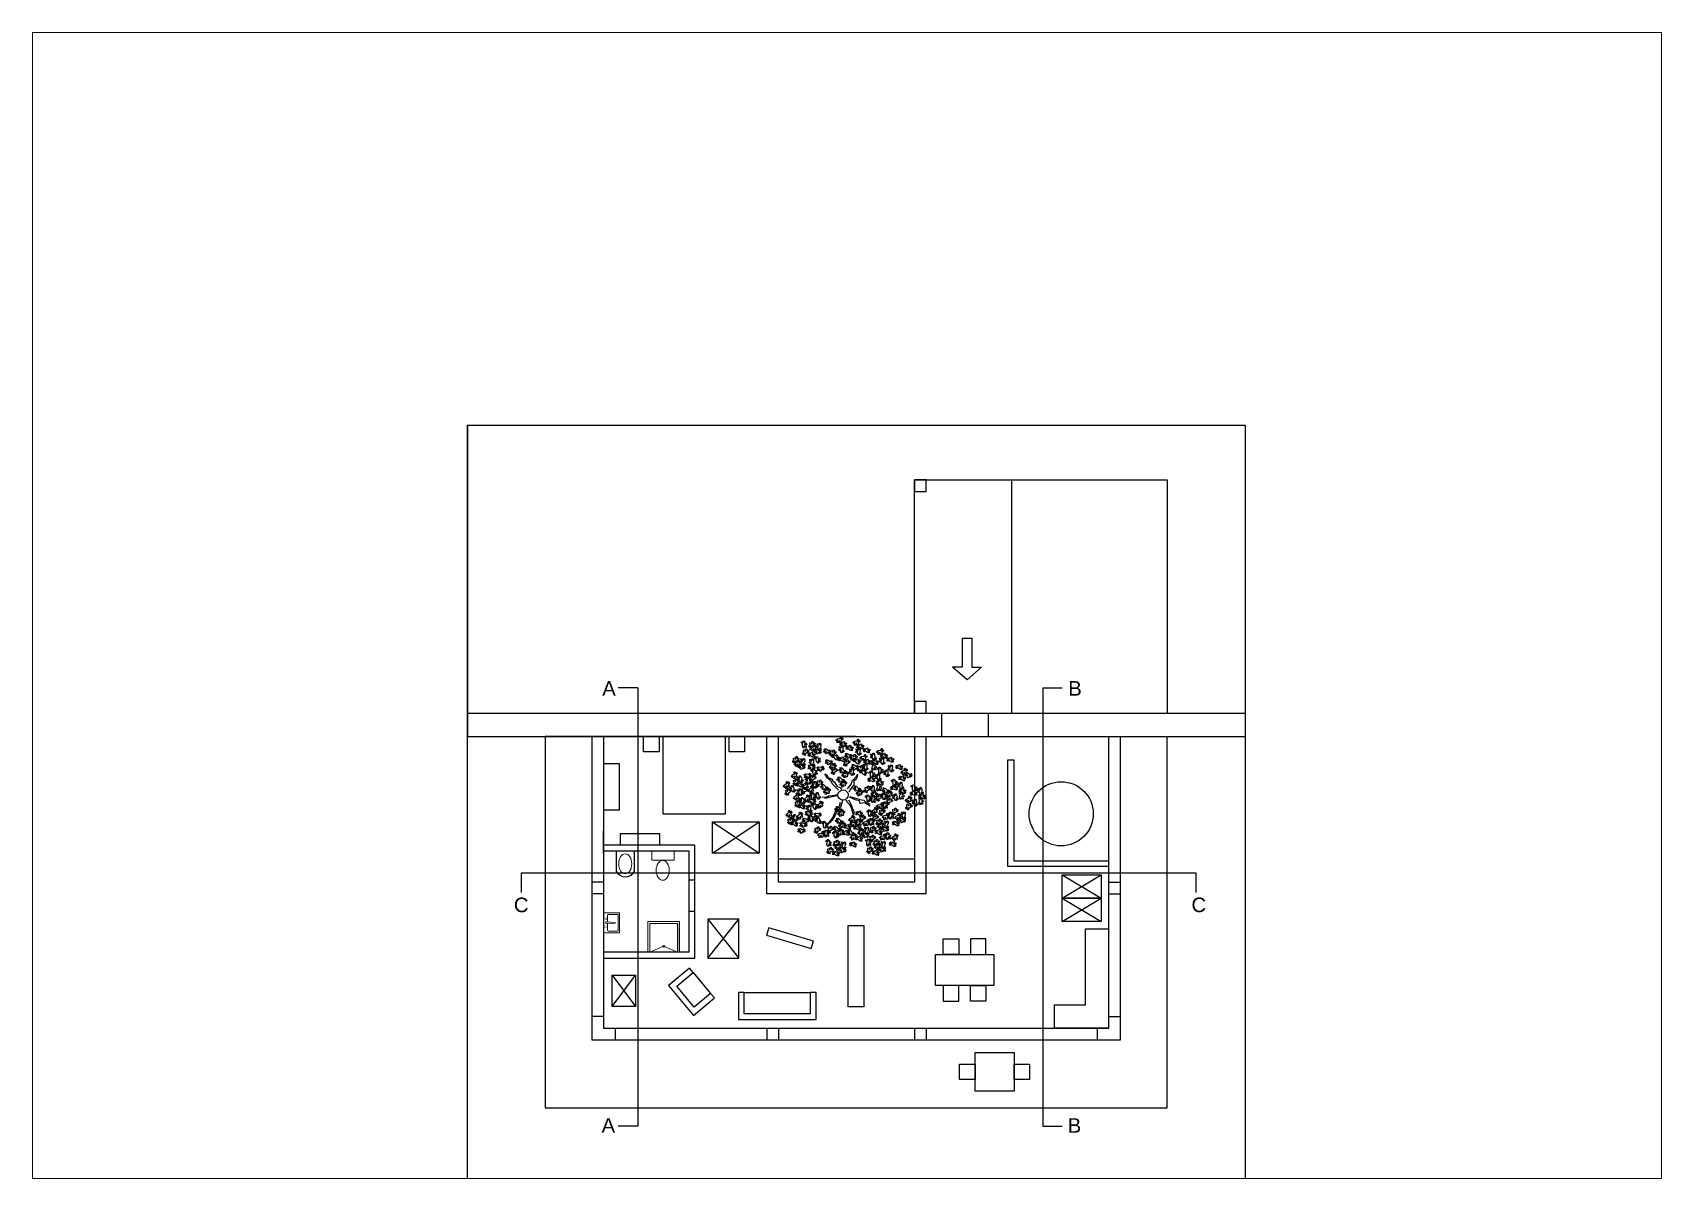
# Paper-space layout 'Layout1' of a CAD drawing. Header units: centimetres, sheet in millimetres. Extents: x -6 to 413, y -6 to 289.
# The model-space entities are those that its viewports show. They can reach past a viewport. Long polylines and large blocks are cut down to what shows.
import ezdxf

# ---------------------------------------------------------------- set-up
doc = ezdxf.new("R2010")
doc.units = ezdxf.units.CM
doc.linetypes.add('DASHED2', pattern=[9.525, 6.35, -3.175])
doc.layers.add('alberi', color=74, linetype='Continuous')
doc.styles.get("Standard").update_dxf_attribs({"font": 'Arial.ttf'})

psp = doc.layouts.get("Layout1")

msp = doc.modelspace()

# ---------------------------------------------------------------- texts
at = {"char_height": 37.5, "attachment_point": 1}
for s, insert in [('A', (2350.9, 4660.4)), ('B', (3549.7, 4660.4)), ('C', (2123.7, 4103.7)), ('C', (3866.6, 4103.9)), ('A', (2349.4, 3536.5)), ('B', (3548.2, 3536.5))]:
    msp.add_mtext_dynamic_manual_height_columns(s, width=44.025, gutter_width=12.5, heights=[0], dxfattribs=dict(at, insert=insert))

# ---------------------------------------------------------------- linework, layer by layer
for p, q in [((2004.4, 3318.3), (2004.4, 5318.3)), ((2004.4, 5318.3), (2004.4, 4518.3)), ((2004.4, 5318.3), (4004.4, 5318.3)), ((4004.4, 5318.3), (4004.4, 3318.3)), ((3154.4, 4578.3), (3154.4, 5178.3)), ((3154.4, 5178.3), (3454.4, 5178.3)), ((3289.3, 4663.5), (3251.8, 4696.1)), ((3289.3, 4663.5), (3326.8, 4696.1)), ((2442.3, 4643.2), (2392.3, 4643.2)), ((3484.5, 4643.2), (3534.5, 4643.2)), ((2004.4, 4518.3), (2004.4, 4578.3)), ((2004.4, 4578.3), (4004.4, 4578.3)), ((3224.4, 4518.3), (3224.4, 4578.3)), ((3344.4, 4518.3), (3344.4, 4578.3)), ((2004.4, 4518.3), (4004.4, 4518.3)), ((2354.4, 4518.3), (2204.4, 4518.3)), ((2204.4, 4518.3), (2204.4, 3563.3)), ((2854.4, 4518.3), (2354.4, 4518.3)), ((2354.4, 4518.3), (2354.4, 3868.3)), ((2354.4, 4518.3), (2354.4, 3768.3)), ((3004.4, 4518.3), (2504.4, 4518.3)), ((2774.4, 4113.3), (2774.4, 4518.3)), ((2904.4, 4518.3), (2804.4, 4518.3)), ((3004.4, 4518.3), (2904.4, 4518.3)), ((3004.4, 4518.3), (3154.4, 4518.3)), ((3154.4, 4518.3), (3154.4, 4143.3)), ((3184.4, 4113.3), (3184.4, 4518.3)), ((3654.4, 3768.3), (3654.4, 4518.3)), ((3804.4, 3563.3), (3804.4, 4518.3)), ((3394.4, 4458.3), (3409.4, 4458.3)), ((3409.4, 4458.3), (3409.4, 4198.3)), ((2354.4, 4218.3), (2354.4, 4275.4)), ((2634.3, 4298.3), (2754.3, 4218.3)), ((2634.3, 4218.3), (2754.3, 4298.3)), ((2589.4, 4238.3), (2354.4, 4238.3)), ((2387.3, 4223.3), (2387.3, 4171.3)), ((2433.8, 4171.3), (2433.8, 4223.3)), ((2804.4, 4203.3), (3154.4, 4203.3)), ((3409.4, 4198.3), (3654.4, 4198.3)), ((2143.6, 4117.2), (2143.6, 4167.2)), ((2589.4, 4148.3), (2574.4, 4148.3)), ((3534.4, 4162.6), (3634.4, 4102.6)), ((3534.4, 4102.6), (3634.4, 4162.6)), ((3877.7, 4167.2), (3877.7, 4117.2)), ((2354.4, 4143.3), (2324.4, 4143.3)), ((2354.4, 4113.3), (2324.4, 4113.3)), ((3654.4, 4143.3), (3684.4, 4143.3)), ((3654.4, 4113.3), (3684.4, 4113.3)), ((2589.4, 4068.3), (2574.4, 4068.3)), ((3534.4, 4102.6), (3634.4, 4042.6)), ((3534.4, 4042.6), (3634.4, 4102.6)), ((2544.8, 4037.2), (2544.8, 3963.3)), ((2622.8, 4048.3), (2702.8, 3948.3)), ((2622.8, 3948.3), (2702.8, 4048.3)), ((2574.4, 3963.3), (2354.4, 3963.3)), ((2376.9, 3904), (2436.9, 3824)), ((2376.9, 3824), (2436.9, 3904)), ((2584.9, 3911), (2629.9, 3857.4)), ((2354.4, 3868.3), (2354.4, 3768.3)), ((2716.2, 3859.9), (2886.2, 3859.9)), ((2354.4, 3798.3), (2324.4, 3798.3)), ((3654.4, 3798.3), (3684.4, 3798.3)), ((2354.4, 3768.3), (3004.4, 3768.3)), ((2384.4, 3768.3), (2384.4, 3738.3)), ((2774.4, 3768.3), (2774.4, 3738.3)), ((2804.4, 3768.3), (2804.4, 3738.3)), ((3004.4, 3768.3), (3654.4, 3768.3)), ((3154.4, 3768.3), (3154.4, 3738.3)), ((3184.4, 3768.3), (3184.4, 3738.3)), ((3624.4, 3768.3), (3624.4, 3738.3)), ((2204.4, 3563.3), (3804.4, 3563.3)), ((2442.3, 3516.3), (2392.3, 3516.3)), ((3484.5, 3516.3), (3534.5, 3516.3))]:
    msp.add_line(p, q)
at = {"ltscale": 10}
msp.add_line((3404.4, 4578.3), (3404.4, 5178.3), dxfattribs=at)
at = {"linetype": 'DASHED2', "ltscale": 10}
for p, q in [((2442.3, 4643.2), (2442.3, 3516.3)), ((3484.5, 4643.2), (3484.5, 3516.3)), ((2143.6, 4167.2), (3877.7, 4167.2))]:
    msp.add_line(p, q, dxfattribs=at)
at = {"color": 7, "lineweight": 5}
for p, q in [((2395.2, 4064.5), (2354.4, 4064.5)), ((2395.2, 4013.5), (2395.2, 4064.5)), ((2364.8, 4058.4), (2364.8, 4040.9)), ((2364.8, 4037.2), (2364.8, 4019.7)), ((2390.3, 4060.5), (2366.8, 4060.5)), ((2392.3, 4019.7), (2392.3, 4058.4)), ((2468.3, 3963.3), (2468.3, 4042.3)), ((2468.3, 4042.3), (2549.8, 4042.3)), ((2473.4, 3963.3), (2473.4, 4037.2)), ((2544.8, 4037.2), (2473.4, 4037.2)), ((2549.8, 3963.3), (2549.8, 4042.3)), ((2354.4, 4013.5), (2395.2, 4013.5)), ((2366.8, 4017.7), (2390.3, 4017.7)), ((2507.2, 3977.8), (2473.4, 3963.3)), ((2511, 3977.8), (2544.8, 3963.3))]:
    msp.add_line(p, q, dxfattribs=at)
for points in [[(3154.4, 5178.3), (3154.4, 5148.3), (3184.4, 5148.3), (3184.4, 5178.3), (3154.4, 5178.3)], [(3454.4, 5178.3), (3454.4, 5178.3), (3804.4, 5178.3), (3804.4, 4578.3)], [(3276.8, 4771.1), (3276.8, 4696.1), (3251.8, 4696.1)], [(3276.8, 4771.1), (3301.8, 4771.1), (3301.8, 4696.1), (3326.8, 4696.1)], [(3154.4, 4608.3), (3154.4, 4578.3), (3184.4, 4578.3), (3184.4, 4608.3), (3154.4, 4608.3)], [(2324.4, 4518.3), (2324.4, 3738.3), (3684.4, 3738.3), (3684.4, 4518.3)], [(2457.4, 4518.3), (2497.4, 4518.3), (2497.4, 4478.3), (2457.4, 4478.3), (2457.4, 4518.3)], [(2507.4, 4518.3), (2667.4, 4518.3), (2667.4, 4318.3), (2507.4, 4318.3), (2507.4, 4518.3)], [(2677.4, 4518.3), (2717.4, 4518.3), (2717.4, 4478.3), (2677.4, 4478.3), (2677.4, 4518.3)], [(3154.4, 4143.3), (3154.4, 4143.3), (2804.4, 4143.3), (2804.4, 4518.3)], [(2354.4, 4448.3), (2394.4, 4448.3), (2394.4, 4328.3), (2354.4, 4328.3)], [(3654.4, 4183.3), (3394.4, 4183.3), (3394.4, 4458.3)], [(2634.3, 4218.3), (2634.3, 4298.3), (2754.3, 4298.3), (2754.3, 4218.3), (2634.3, 4218.3)], [(2354.4, 3948.3), (2589.4, 3948.3), (2589.4, 4238.3)], [(2398.4, 4238.3), (2398.4, 4268.3), (2478.4, 4268.3), (2498.4, 4268.3), (2498.4, 4238.3)], [(2574.4, 3963.3), (2574.4, 4223.3), (2354.4, 4223.3)], [(3634.4, 4162.6), (3634.4, 4102.6), (3534.4, 4102.6), (3534.4, 4162.6), (3634.4, 4162.6)], [(3184.4, 4113.3), (3184.4, 4113.3), (2774.4, 4113.3), (2774.4, 4113.3)], [(3634.4, 4102.6), (3634.4, 4042.6), (3534.4, 4042.6), (3534.4, 4102.6), (3634.4, 4102.6)], [(2622.8, 3948.3), (2702.8, 3948.3), (2702.8, 4048.3), (2622.8, 4048.3), (2622.8, 3948.3)], [(2779.4, 4026), (2773.7, 4006.8), (2888.8, 3972.9), (2894.4, 3992), (2779.4, 4026)], [(2983.7, 4032.2), (3023.7, 4032.2), (3023.7, 3938.9), (3023.7, 3822.8), (2983.7, 3822.8), (2983.7, 4032.2)], [(3654.4, 3768.3), (3514.4, 3768.3), (3514.4, 3828.3), (3594.4, 3828.3), (3594.4, 4023.3), (3654.4, 4023.3)], [(3268.1, 3957.3), (3228.1, 3957.3), (3228.1, 3997.3), (3268.1, 3997.3), (3268.1, 3957.3)], [(3338.1, 3997.3), (3298.1, 3997.3), (3298.1, 3957.3), (3338.1, 3957.3), (3338.1, 3997.3)], [(3358.1, 3877.3), (3208.1, 3877.3), (3208.1, 3957.3), (3358.1, 3957.3), (3358.1, 3877.3)], [(2376.9, 3904), (2436.9, 3904), (2436.9, 3824), (2376.9, 3824), (2376.9, 3904)], [(2521.7, 3877.4), (2586, 3800.9), (2639.6, 3845.9), (2629.9, 3857.4), (2587.8, 3822), (2542.8, 3875.6), (2584.9, 3911), (2575.3, 3922.5), (2521.7, 3877.4)], [(2701.2, 3789.9), (2901.2, 3789.9), (2901.2, 3859.9), (2886.2, 3859.9), (2886.2, 3804.9), (2716.2, 3804.9), (2716.2, 3859.9), (2701.2, 3859.9), (2701.2, 3789.9)], [(3268.1, 3877.3), (3228.1, 3877.3), (3228.1, 3837.3), (3268.1, 3837.3), (3268.1, 3877.3)], [(3338.1, 3837.3), (3298.1, 3837.3), (3298.1, 3877.3), (3338.1, 3877.3), (3338.1, 3837.3)], [(3310.3, 3705.7), (3410.3, 3705.7), (3410.3, 3605.7), (3310.3, 3605.7), (3310.3, 3705.7)], [(3310.3, 3635.7), (3270.3, 3635.7), (3270.3, 3675.7), (3310.3, 3675.7), (3310.3, 3635.7)], [(3450.3, 3635.7), (3410.3, 3635.7), (3410.3, 3675.7), (3450.3, 3675.7), (3450.3, 3635.7)]]:
    msp.add_lwpolyline(points)
at = {"lineweight": 0}
msp.add_lwpolyline([(2479, 4223.3), (2535.7, 4223.3), (2535.7, 4200), (2479, 4200)], close=True, dxfattribs=at)
at = {"color": 7, "lineweight": 5, "const_width": 0.51}
for points in [[(2358.4, 4048.2, 1), (2358.4, 4046.6, 1)], [(2358.4, 4027.8, 1), (2358.4, 4026.3, 1)], [(2357.7, 4051.1, 1), (2359.3, 4051.1, 1)], [(2357.7, 4030.7, 1), (2359.3, 4030.7, 1)], [(2360.2, 4048, 1), (2360.2, 4050.5, 1)], [(2360.2, 4027.6, 1), (2360.2, 4030.1, 1)], [(2362.7, 4051.1, -1), (2361.2, 4051.1, -1)], [(2362.7, 4030.7, -1), (2361.2, 4030.7, -1)], [(2362, 4048.2, -1), (2362, 4046.6, -1)], [(2362, 4027.8, -1), (2362, 4026.3, -1)]]:
    msp.add_lwpolyline(points, format="xyb", close=True, dxfattribs=at)
at = {"color": 7, "lineweight": 5}
msp.add_lwpolyline([(2384.7, 4038), (2384.7, 4040.1), (2360.2, 4041.1), (2360.2, 4037)], close=True, dxfattribs=at)
msp.add_circle((3531.6, 4319.2), 82.4)
msp.add_circle((2509.1, 3978.6), 2.04, dxfattribs=at)
msp.add_arc((2410.6, 4183.5), 26.3, 207.5303, 332.4697)
for centre, start, end in [((2366.8, 4058.4), 90, 180), ((2390.3, 4058.4), 0, 90), ((2366.8, 4019.7), 180, 270), ((2390.3, 4019.7), 270, 0)]:
    msp.add_arc(centre, 2.04, start, end, dxfattribs=at)
at = {"lineweight": 0}
for centre in [(2410.3, 4190.6), (2506.6, 4173.9)]:
    msp.add_ellipse(centre, major_axis=(0, -25.6), ratio=0.656103, dxfattribs=at)
at = {"layer": 'alberi'}
for points in [[(2867.6, 4489.1), (2866.1, 4491.9), (2865.9, 4493.8), (2866.4, 4498.7), (2867.4, 4500.5), (2865.8, 4502.3), (2864.4, 4500.8), (2863.1, 4502.9), (2863.8, 4504.4), (2865.7, 4504.5), (2865.7, 4504.5), (2867.9, 4502.2), (2868.9, 4503.7), (2866.9, 4506.1), (2869.4, 4506.5), (2872.1, 4504.9), (2871.6, 4501.6), (2872.3, 4500.6), (2873.7, 4501.5), (2873.7, 4501.5), (2876.9, 4499.3), (2875.9, 4496.2), (2872.1, 4497), (2871.5, 4496.2), (2873.1, 4493.3), (2874.3, 4494.2), (2875.9, 4493.2), (2875.9, 4490.1), (2872.2, 4490.9), (2870.7, 4492.1), (2868.4, 4492.4), (2870.2, 4489.7), (2869.7, 4488.5)], [(2882.2, 4480.8), (2880.7, 4478.1), (2879.2, 4476.8), (2875, 4474.4), (2872.9, 4474.2), (2872.3, 4471.9), (2874.3, 4471.6), (2873.4, 4469.4), (2871.7, 4469.1), (2870.6, 4470.5), (2870.6, 4470.5), (2871.2, 4473.7), (2869.4, 4473.7), (2868.5, 4470.7), (2866.8, 4472.5), (2866.6, 4475.6), (2869.6, 4477.1), (2870.1, 4478.2), (2868.5, 4478.9), (2868.5, 4478.9), (2868.5, 4482.7), (2871.7, 4483.7), (2873.1, 4480.1), (2874.1, 4480.1), (2875.5, 4483), (2874.1, 4483.5), (2874.1, 4485.4), (2876.7, 4487.2), (2878, 4483.6), (2877.9, 4481.7), (2879, 4479.7), (2880.2, 4482.7), (2881.5, 4483)], [(2898.6, 4499.8), (2897.1, 4497), (2895.6, 4495.7), (2891.4, 4493.3), (2889.3, 4493.1), (2888.7, 4490.9), (2890.7, 4490.5), (2889.8, 4488.3), (2888.1, 4488), (2887, 4489.5), (2887, 4489.5), (2887.6, 4492.7), (2885.8, 4492.6), (2884.9, 4489.6), (2883.2, 4491.4), (2883, 4494.5), (2886, 4496), (2886.5, 4497.1), (2884.9, 4497.8), (2884.9, 4497.8), (2885, 4501.7), (2888.1, 4502.6), (2889.5, 4499), (2890.5, 4499), (2891.9, 4501.9), (2890.5, 4502.4), (2890.5, 4504.3), (2893.1, 4506.1), (2894.5, 4502.5), (2894.3, 4500.6), (2895.4, 4498.6), (2896.6, 4501.6), (2897.9, 4501.9)], [(2886.3, 4485.4), (2887.7, 4488.1), (2889.2, 4489.4), (2893.5, 4491.7), (2895.6, 4492), (2896.2, 4494.2), (2894.1, 4494.6), (2895.1, 4496.8), (2896.8, 4497), (2897.9, 4495.6), (2897.9, 4495.6), (2897.3, 4492.4), (2899.1, 4492.5), (2900, 4495.5), (2901.7, 4493.6), (2901.9, 4490.5), (2898.9, 4489), (2898.4, 4487.9), (2900, 4487.2), (2900, 4487.2), (2899.9, 4483.4), (2896.7, 4482.5), (2895.4, 4486), (2894.3, 4486.1), (2892.9, 4483.2), (2894.3, 4482.7), (2894.4, 4480.7), (2891.8, 4479), (2890.4, 4482.6), (2890.5, 4484.5), (2889.4, 4486.5), (2888.2, 4483.5), (2886.9, 4483.2)], [(2899, 4485.7), (2902.1, 4485.6), (2903.9, 4484.8), (2907.9, 4482.1), (2909.1, 4480.3), (2911.3, 4480.8), (2910.7, 4482.8), (2913.2, 4482.9), (2914.2, 4481.5), (2913.4, 4479.9), (2913.4, 4479.9), (2910.2, 4479), (2911.1, 4477.4), (2914.2, 4478), (2913.3, 4475.6), (2910.6, 4474.1), (2907.9, 4476.1), (2906.7, 4476), (2906.8, 4474.3), (2906.8, 4474.3), (2903.4, 4472.6), (2901.1, 4475), (2903.7, 4477.8), (2903.3, 4478.8), (2900, 4478.8), (2900.2, 4477.3), (2898.5, 4476.4), (2895.8, 4477.9), (2898.3, 4480.7), (2900.1, 4481.5), (2901.4, 4483.3), (2898.2, 4483.1), (2897.4, 4484.1)], [(2912.8, 4499.6), (2913.7, 4496.7), (2913.5, 4494.7), (2912.1, 4490), (2910.7, 4488.4), (2911.9, 4486.4), (2913.6, 4487.6), (2914.4, 4485.3), (2913.4, 4483.9), (2911.6, 4484.2), (2911.6, 4484.2), (2909.8, 4486.9), (2908.5, 4485.6), (2910, 4482.9), (2907.5, 4483), (2905.2, 4485.1), (2906.3, 4488.3), (2905.9, 4489.4), (2904.3, 4488.8), (2904.3, 4488.8), (2901.7, 4491.6), (2903.3, 4494.4), (2906.8, 4492.8), (2907.6, 4493.5), (2906.5, 4496.6), (2905.2, 4496), (2903.8, 4497.4), (2904.5, 4500.4), (2907.9, 4498.8), (2909.2, 4497.3), (2911.3, 4496.7), (2910.2, 4499.7), (2910.9, 4500.7)], [(2923.3, 4486.5), (2926.5, 4486.3), (2928.2, 4485.5), (2932.2, 4482.6), (2933.3, 4480.8), (2935.6, 4481.3), (2935, 4483.2), (2937.4, 4483.3), (2938.4, 4481.9), (2937.6, 4480.3), (2937.6, 4480.3), (2934.4, 4479.5), (2935.2, 4477.8), (2938.3, 4478.4), (2937.3, 4476), (2934.6, 4474.6), (2932, 4476.6), (2930.8, 4476.6), (2930.8, 4474.9), (2930.8, 4474.9), (2927.3, 4473.3), (2925.2, 4475.8), (2927.8, 4478.5), (2927.4, 4479.5), (2924.1, 4479.5), (2924.3, 4478.1), (2922.6, 4477.2), (2919.9, 4478.8), (2922.6, 4481.6), (2924.3, 4482.2), (2925.7, 4484.1), (2922.5, 4483.9), (2921.7, 4485)], [(2952.1, 4476.7), (2950.2, 4474.2), (2948.5, 4473.3), (2943.9, 4471.6), (2941.8, 4471.8), (2940.9, 4469.6), (2942.8, 4469), (2941.5, 4466.9), (2939.8, 4466.9), (2938.9, 4468.5), (2938.9, 4468.5), (2940.1, 4471.6), (2938.2, 4471.8), (2936.9, 4469), (2935.5, 4471.1), (2935.9, 4474.2), (2939, 4475.2), (2939.7, 4476.2), (2938.3, 4477.1), (2938.3, 4477.1), (2939, 4480.9), (2942.2, 4481.3), (2943, 4477.6), (2944, 4477.3), (2945.9, 4480), (2944.6, 4480.7), (2944.9, 4482.6), (2947.7, 4483.9), (2948.5, 4480.2), (2948, 4478.3), (2948.8, 4476.2), (2950.5, 4478.9), (2951.8, 4479)], [(2952.4, 4509.3), (2954.6, 4511.5), (2956.5, 4512.1), (2961.3, 4513.1), (2963.3, 4512.6), (2964.6, 4514.6), (2962.8, 4515.5), (2964.4, 4517.3), (2966, 4517.1), (2966.7, 4515.4), (2966.7, 4515.4), (2965.1, 4512.5), (2966.8, 4512), (2968.6, 4514.6), (2969.6, 4512.3), (2968.8, 4509.3), (2965.5, 4508.8), (2964.7, 4507.9), (2966, 4506.8), (2966, 4506.8), (2964.7, 4503.1), (2961.4, 4503.3), (2961.2, 4507.1), (2960.3, 4507.5), (2958, 4505.1), (2959.2, 4504.2), (2958.6, 4502.4), (2955.6, 4501.5), (2955.4, 4505.3), (2956.2, 4507.1), (2955.8, 4509.3), (2953.6, 4506.9), (2952.4, 4507)], [(2968.4, 4493.5), (2969.9, 4490.8), (2970.1, 4488.9), (2969.8, 4484), (2968.8, 4482.1), (2970.4, 4480.4), (2971.8, 4481.9), (2973.1, 4479.9), (2972.4, 4478.4), (2970.6, 4478.2), (2970.6, 4478.2), (2968.3, 4480.5), (2967.3, 4478.9), (2969.4, 4476.6), (2966.9, 4476.1), (2964.2, 4477.7), (2964.6, 4481), (2963.9, 4482), (2962.5, 4481.1), (2962.5, 4481.1), (2959.3, 4483.2), (2960.3, 4486.4), (2964, 4485.6), (2964.6, 4486.4), (2962.9, 4489.2), (2961.8, 4488.3), (2960.1, 4489.3), (2960.1, 4492.4), (2963.8, 4491.6), (2965.3, 4490.5), (2967.6, 4490.3), (2965.8, 4493), (2966.2, 4494.2)], [(2977.4, 4492.4), (2974.3, 4492.4), (2972.5, 4493.2), (2968.4, 4495.8), (2967.2, 4497.6), (2965, 4497), (2965.6, 4495.1), (2963.2, 4494.9), (2962.2, 4496.3), (2962.9, 4497.9), (2962.9, 4497.9), (2966.1, 4498.9), (2965.1, 4500.5), (2962.1, 4499.8), (2962.9, 4502.2), (2965.6, 4503.8), (2968.3, 4501.8), (2969.5, 4501.9), (2969.4, 4503.7), (2969.4, 4503.7), (2972.8, 4505.4), (2975.1, 4503), (2972.6, 4500.1), (2973, 4499.2), (2976.3, 4499.3), (2976.1, 4500.8), (2977.7, 4501.7), (2980.5, 4500.2), (2978, 4497.3), (2976.2, 4496.6), (2975, 4494.7), (2978.2, 4495), (2979, 4494)], [(2993.8, 4482.3), (2990.7, 4482.3), (2988.9, 4483.1), (2984.8, 4485.8), (2983.6, 4487.5), (2981.4, 4487), (2982, 4485), (2979.6, 4484.8), (2978.6, 4486.2), (2979.3, 4487.8), (2979.3, 4487.8), (2982.5, 4488.8), (2981.5, 4490.4), (2978.5, 4489.7), (2979.3, 4492.1), (2982, 4493.7), (2984.7, 4491.8), (2985.9, 4491.8), (2985.8, 4493.6), (2985.8, 4493.6), (2989.2, 4495.3), (2991.5, 4492.9), (2989, 4490), (2989.4, 4489.1), (2992.7, 4489.2), (2992.5, 4490.7), (2994.1, 4491.6), (2996.9, 4490.1), (2994.4, 4487.3), (2992.6, 4486.5), (2991.4, 4484.6), (2994.6, 4484.9), (2995.4, 4483.9)], [(2996.6, 4503), (2998.8, 4505.1), (3000.6, 4505.8), (3005.4, 4506.8), (3007.5, 4506.3), (3008.7, 4508.3), (3006.9, 4509.2), (3008.6, 4511), (3010.2, 4510.8), (3010.8, 4509.1), (3010.8, 4509.1), (3009.2, 4506.2), (3011, 4505.7), (3012.7, 4508.3), (3013.8, 4506), (3013, 4503), (3009.7, 4502.5), (3008.9, 4501.6), (3010.2, 4500.4), (3010.2, 4500.4), (3008.9, 4496.8), (3005.6, 4497), (3005.4, 4500.8), (3004.5, 4501.1), (3002.2, 4498.8), (3003.3, 4497.9), (3002.8, 4496), (2999.8, 4495.2), (2999.6, 4499), (3000.3, 4500.8), (2999.9, 4503), (2997.8, 4500.6), (2996.5, 4500.7)], [(3012.6, 4487.2), (3014.1, 4484.5), (3014.3, 4482.6), (3014, 4477.7), (3013, 4475.8), (3014.6, 4474.1), (3016, 4475.6), (3017.3, 4473.6), (3016.6, 4472.1), (3014.8, 4471.9), (3014.8, 4471.9), (3012.5, 4474.2), (3011.5, 4472.6), (3013.6, 4470.3), (3011.1, 4469.8), (3008.4, 4471.4), (3008.8, 4474.7), (3008.1, 4475.7), (3006.6, 4474.8), (3006.6, 4474.8), (3003.5, 4476.9), (3004.4, 4480.1), (3008.2, 4479.3), (3008.8, 4480.1), (3007.1, 4482.9), (3005.9, 4482), (3004.3, 4483), (3004.3, 4486.1), (3008, 4485.3), (3009.5, 4484.2), (3011.8, 4484), (3010, 4486.7), (3010.4, 4487.9)], [(3021.6, 4486.1), (3018.5, 4486.1), (3016.7, 4486.9), (3012.6, 4489.5), (3011.4, 4491.3), (3009.1, 4490.7), (3009.8, 4488.8), (3007.3, 4488.6), (3006.3, 4490), (3007.1, 4491.6), (3007.1, 4491.6), (3010.2, 4492.5), (3009.3, 4494.2), (3006.3, 4493.5), (3007.1, 4495.9), (3009.7, 4497.5), (3012.5, 4495.5), (3013.7, 4495.6), (3013.5, 4497.3), (3013.5, 4497.3), (3017, 4499.1), (3019.2, 4496.7), (3016.7, 4493.8), (3017.2, 4492.9), (3020.4, 4493), (3020.2, 4494.5), (3021.9, 4495.4), (3024.6, 4493.9), (3022.1, 4491), (3020.4, 4490.3), (3019.1, 4488.4), (3022.3, 4488.7), (3023.2, 4487.7)], [(3038, 4476), (3034.9, 4476), (3033.1, 4476.8), (3029, 4479.4), (3027.8, 4481.2), (3025.5, 4480.7), (3026.2, 4478.7), (3023.8, 4478.5), (3022.7, 4479.9), (3023.5, 4481.5), (3023.5, 4481.5), (3026.6, 4482.5), (3025.7, 4484.1), (3022.7, 4483.4), (3023.5, 4485.8), (3026.1, 4487.4), (3028.9, 4485.4), (3030.1, 4485.5), (3030, 4487.3), (3030, 4487.3), (3033.4, 4489), (3035.7, 4486.6), (3033.2, 4483.7), (3033.6, 4482.8), (3036.9, 4482.9), (3036.6, 4484.4), (3038.3, 4485.3), (3041, 4483.8), (3038.5, 4480.9), (3036.8, 4480.2), (3035.5, 4478.3), (3038.7, 4478.6), (3039.6, 4477.6)], [(3057.1, 4479), (3059.4, 4481.2), (3061.2, 4481.9), (3066, 4482.8), (3068.1, 4482.4), (3069.3, 4484.3), (3067.5, 4485.3), (3069.1, 4487.1), (3070.8, 4486.8), (3071.4, 4485.1), (3071.4, 4485.1), (3069.8, 4482.3), (3071.6, 4481.7), (3073.3, 4484.3), (3074.3, 4482), (3073.6, 4479), (3070.3, 4478.6), (3069.4, 4477.7), (3070.7, 4476.5), (3070.7, 4476.5), (3069.5, 4472.9), (3066.2, 4473), (3066, 4476.8), (3065, 4477.2), (3062.7, 4474.8), (3063.9, 4473.9), (3063.4, 4472.1), (3060.4, 4471.3), (3060.2, 4475.1), (3060.9, 4476.8), (3060.5, 4479.1), (3058.4, 4476.6), (3057.1, 4476.8)], [(2856.9, 4460.7), (2855.5, 4457.9), (2854, 4456.7), (2849.7, 4454.3), (2847.6, 4454), (2847.1, 4451.8), (2849.1, 4451.4), (2848.1, 4449.2), (2846.5, 4448.9), (2845.3, 4450.4), (2845.3, 4450.4), (2846, 4453.6), (2844.1, 4453.5), (2843.3, 4450.5), (2841.6, 4452.4), (2841.4, 4455.4), (2844.4, 4456.9), (2844.8, 4458.1), (2843.2, 4458.7), (2843.2, 4458.7), (2843.3, 4462.6), (2846.5, 4463.5), (2847.8, 4460), (2848.9, 4459.9), (2850.3, 4462.9), (2848.9, 4463.3), (2848.8, 4465.3), (2851.4, 4467), (2852.8, 4463.4), (2852.7, 4461.5), (2853.8, 4459.5), (2855, 4462.5), (2856.3, 4462.8)], [(2844.6, 4446.3), (2846.1, 4449), (2847.6, 4450.3), (2851.9, 4452.7), (2853.9, 4452.9), (2854.5, 4455.1), (2852.5, 4455.5), (2853.5, 4457.7), (2855.1, 4458), (2856.3, 4456.5), (2856.3, 4456.5), (2855.6, 4453.3), (2857.5, 4453.4), (2858.3, 4456.4), (2860, 4454.5), (2860.2, 4451.5), (2857.2, 4449.9), (2856.7, 4448.8), (2858.3, 4448.1), (2858.3, 4448.1), (2858.2, 4444.3), (2855.1, 4443.4), (2853.7, 4446.9), (2852.7, 4447), (2851.3, 4444.1), (2852.7, 4443.6), (2852.7, 4441.7), (2850.1, 4439.9), (2848.7, 4443.5), (2848.9, 4445.4), (2847.8, 4447.4), (2846.6, 4444.4), (2845.3, 4444.1)], [(2857.4, 4446.6), (2860.5, 4446.5), (2862.3, 4445.7), (2866.3, 4443), (2867.4, 4441.2), (2869.7, 4441.7), (2869.1, 4443.7), (2871.5, 4443.8), (2872.5, 4442.4), (2871.7, 4440.8), (2871.7, 4440.8), (2868.6, 4439.9), (2869.5, 4438.3), (2872.5, 4438.9), (2871.6, 4436.5), (2869, 4435), (2866.3, 4437), (2865.1, 4436.9), (2865.2, 4435.2), (2865.2, 4435.2), (2861.7, 4433.5), (2859.5, 4435.9), (2862, 4438.8), (2861.6, 4439.7), (2858.3, 4439.7), (2858.5, 4438.2), (2856.9, 4437.3), (2854.2, 4438.8), (2856.7, 4441.6), (2858.5, 4442.4), (2859.8, 4444.2), (2856.5, 4444), (2855.7, 4445)], [(2871.2, 4460.6), (2872.1, 4457.6), (2871.8, 4455.6), (2870.4, 4450.9), (2869.1, 4449.3), (2870.2, 4447.3), (2871.9, 4448.5), (2872.8, 4446.2), (2871.7, 4444.9), (2870, 4445.1), (2870, 4445.1), (2868.2, 4447.9), (2866.9, 4446.5), (2868.4, 4443.8), (2865.9, 4443.9), (2863.6, 4446), (2864.7, 4449.2), (2864.3, 4450.3), (2862.6, 4449.7), (2862.6, 4449.7), (2860, 4452.5), (2861.7, 4455.4), (2865.1, 4453.8), (2865.9, 4454.4), (2864.9, 4457.5), (2863.6, 4456.9), (2862.2, 4458.3), (2862.8, 4461.3), (2866.3, 4459.7), (2867.5, 4458.2), (2869.7, 4457.6), (2868.5, 4460.6), (2869.2, 4461.6)], [(2895.5, 4464.5), (2892.4, 4464.7), (2890.6, 4465.5), (2886.6, 4468.4), (2885.5, 4470.1), (2883.2, 4469.7), (2883.8, 4467.7), (2881.4, 4467.7), (2880.4, 4469.1), (2881.2, 4470.7), (2881.2, 4470.7), (2884.4, 4471.5), (2883.6, 4473.1), (2880.5, 4472.6), (2881.4, 4474.9), (2884.1, 4476.4), (2886.8, 4474.4), (2888, 4474.4), (2887.9, 4476.1), (2887.9, 4476.1), (2891.4, 4477.7), (2893.6, 4475.2), (2891, 4472.5), (2891.4, 4471.5), (2894.6, 4471.5), (2894.5, 4472.9), (2896.2, 4473.8), (2898.9, 4472.2), (2896.2, 4469.4), (2894.5, 4468.8), (2893.1, 4466.9), (2896.3, 4467.1), (2897.1, 4466.1)], [(2882.2, 4444.2), (2885.3, 4444.8), (2887.2, 4444.4), (2891.7, 4442.4), (2893.1, 4440.9), (2895.2, 4441.8), (2894.3, 4443.7), (2896.6, 4444.2), (2897.9, 4443.1), (2897.4, 4441.3), (2897.4, 4441.3), (2894.5, 4439.9), (2895.7, 4438.4), (2898.6, 4439.6), (2898.1, 4437.1), (2895.8, 4435.1), (2892.8, 4436.5), (2891.6, 4436.3), (2892, 4434.6), (2892, 4434.6), (2889, 4432.3), (2886.3, 4434.2), (2888.3, 4437.5), (2887.7, 4438.3), (2884.5, 4437.7), (2885, 4436.3), (2883.5, 4435), (2880.5, 4436), (2882.5, 4439.3), (2884.1, 4440.3), (2885, 4442.4), (2881.9, 4441.6), (2880.9, 4442.4)], [(2893.1, 4460.6), (2894.5, 4457.9), (2894.7, 4455.9), (2894.2, 4451.1), (2893.2, 4449.2), (2894.7, 4447.5), (2896.1, 4448.9), (2897.4, 4446.8), (2896.6, 4445.3), (2894.8, 4445.2), (2894.8, 4445.2), (2892.6, 4447.6), (2891.6, 4446), (2893.5, 4443.6), (2891, 4443.3), (2888.4, 4444.9), (2888.9, 4448.2), (2888.3, 4449.2), (2886.8, 4448.3), (2886.8, 4448.3), (2883.7, 4450.6), (2884.7, 4453.7), (2888.4, 4452.8), (2889.1, 4453.6), (2887.5, 4456.5), (2886.3, 4455.6), (2884.7, 4456.7), (2884.7, 4459.8), (2888.4, 4458.9), (2889.9, 4457.7), (2892.2, 4457.4), (2890.4, 4460.1), (2890.9, 4461.3)], [(2905.2, 4449.5), (2903, 4451.8), (2902.3, 4453.6), (2901.3, 4458.4), (2901.7, 4460.4), (2899.8, 4461.7), (2898.8, 4459.8), (2897, 4461.5), (2897.3, 4463.1), (2899, 4463.8), (2899, 4463.8), (2901.8, 4462.2), (2902.3, 4463.9), (2899.7, 4465.7), (2902, 4466.7), (2905, 4466), (2905.5, 4462.7), (2906.4, 4461.8), (2907.6, 4463.2), (2907.6, 4463.2), (2911.2, 4461.9), (2911.1, 4458.6), (2907.3, 4458.4), (2906.9, 4457.4), (2909.3, 4455.2), (2910.2, 4456.4), (2912, 4455.8), (2912.9, 4452.8), (2909.1, 4452.6), (2907.3, 4453.3), (2905.1, 4452.9), (2907.5, 4450.8), (2907.4, 4449.5)], [(2904.1, 4439.1), (2907.1, 4440.1), (2909, 4440), (2913.8, 4438.8), (2915.4, 4437.5), (2917.4, 4438.8), (2916.1, 4440.4), (2918.4, 4441.4), (2919.8, 4440.4), (2919.6, 4438.6), (2919.6, 4438.6), (2917, 4436.7), (2918.4, 4435.5), (2921, 4437.1), (2921, 4434.6), (2919, 4432.2), (2915.8, 4433.2), (2914.7, 4432.7), (2915.4, 4431.1), (2915.4, 4431.1), (2912.7, 4428.4), (2909.8, 4429.8), (2911.2, 4433.4), (2910.5, 4434.1), (2907.5, 4433), (2908.1, 4431.6), (2906.9, 4430.2), (2903.8, 4430.7), (2905.2, 4434.2), (2906.6, 4435.5), (2907.2, 4437.7), (2904.3, 4436.4), (2903.1, 4437.1)], [(2927.2, 4458.2), (2930.4, 4458.3), (2932.2, 4457.5), (2936.3, 4454.9), (2937.5, 4453.2), (2939.8, 4453.8), (2939.1, 4455.8), (2941.5, 4456), (2942.6, 4454.6), (2941.8, 4453), (2941.8, 4453), (2938.7, 4452), (2939.7, 4450.4), (2942.7, 4451.1), (2941.9, 4448.7), (2939.3, 4447.1), (2936.5, 4449), (2935.3, 4448.8), (2935.5, 4447.1), (2935.5, 4447.1), (2932.1, 4445.3), (2929.8, 4447.6), (2932.2, 4450.6), (2931.8, 4451.5), (2928.5, 4451.3), (2928.8, 4449.9), (2927.1, 4448.9), (2924.3, 4450.3), (2926.8, 4453.2), (2928.5, 4454), (2929.7, 4456), (2926.5, 4455.6), (2925.7, 4456.6)], [(2952.6, 4441.9), (2950.4, 4439.6), (2948.6, 4438.9), (2943.8, 4437.9), (2941.7, 4438.3), (2940.5, 4436.3), (2942.4, 4435.4), (2940.8, 4433.5), (2939.1, 4433.8), (2938.5, 4435.5), (2938.5, 4435.5), (2940, 4438.3), (2938.2, 4438.8), (2936.5, 4436.2), (2935.5, 4438.5), (2936.2, 4441.5), (2939.5, 4442), (2940.3, 4443), (2939, 4444.1), (2939, 4444.1), (2940.2, 4447.7), (2943.4, 4447.7), (2943.7, 4443.9), (2944.7, 4443.5), (2946.9, 4445.9), (2945.7, 4446.8), (2946.2, 4448.6), (2949.2, 4449.5), (2949.5, 4445.7), (2948.8, 4443.9), (2949.2, 4441.7), (2951.3, 4444.2), (2952.6, 4444.1)], [(2955.2, 4457.3), (2952.3, 4458.4), (2950.9, 4459.7), (2947.9, 4463.6), (2947.4, 4465.6), (2945.1, 4465.9), (2945, 4463.8), (2942.7, 4464.5), (2942.2, 4466.1), (2943.5, 4467.4), (2943.5, 4467.4), (2946.7, 4467.2), (2946.4, 4469.1), (2943.3, 4469.5), (2944.9, 4471.4), (2947.9, 4472), (2949.8, 4469.3), (2951, 4468.9), (2951.5, 4470.6), (2951.5, 4470.6), (2955.3, 4471.1), (2956.6, 4468.1), (2953.3, 4466.2), (2953.4, 4465.2), (2956.5, 4464.2), (2956.8, 4465.6), (2958.7, 4466), (2960.7, 4463.6), (2957.4, 4461.8), (2955.5, 4461.7), (2953.7, 4460.3), (2956.8, 4459.5), (2957.3, 4458.3)], [(2974.9, 4452.8), (2971.8, 4452.7), (2970, 4453.4), (2965.8, 4456), (2964.6, 4457.7), (2962.3, 4457.1), (2963, 4455.1), (2960.6, 4454.9), (2959.6, 4456.2), (2960.3, 4457.9), (2960.3, 4457.9), (2963.4, 4458.9), (2962.4, 4460.5), (2959.4, 4459.8), (2960.2, 4462.2), (2962.8, 4463.8), (2965.5, 4462), (2966.7, 4462.1), (2966.6, 4463.8), (2966.6, 4463.8), (2969.9, 4465.6), (2972.3, 4463.3), (2969.9, 4460.4), (2970.3, 4459.4), (2973.6, 4459.6), (2973.3, 4461.1), (2975, 4462.1), (2977.7, 4460.7), (2975.3, 4457.7), (2973.6, 4456.9), (2972.4, 4455), (2975.6, 4455.4), (2976.5, 4454.4)], [(2987.6, 4453.7), (2986.3, 4450.8), (2984.8, 4449.5), (2980.7, 4447), (2978.6, 4446.7), (2978.1, 4444.4), (2980.2, 4444.1), (2979.3, 4441.9), (2977.6, 4441.5), (2976.5, 4442.9), (2976.5, 4442.9), (2977, 4446.1), (2975.1, 4446), (2974.4, 4442.9), (2972.6, 4444.7), (2972.3, 4447.8), (2975.2, 4449.4), (2975.6, 4450.5), (2974, 4451.2), (2974, 4451.2), (2973.9, 4455), (2977, 4456.1), (2978.6, 4452.6), (2979.6, 4452.6), (2980.9, 4455.6), (2979.5, 4456), (2979.3, 4457.9), (2981.8, 4459.8), (2983.4, 4456.3), (2983.3, 4454.4), (2984.5, 4452.4), (2985.6, 4455.4), (2986.8, 4455.8)], [(2977.4, 4474), (2980.6, 4474.1), (2982.4, 4473.3), (2986.5, 4470.6), (2987.6, 4468.9), (2989.9, 4469.5), (2989.2, 4471.4), (2991.7, 4471.6), (2992.7, 4470.2), (2992, 4468.6), (2992, 4468.6), (2988.8, 4467.6), (2989.7, 4466), (2992.8, 4466.7), (2991.9, 4464.3), (2989.3, 4462.7), (2986.6, 4464.6), (2985.4, 4464.6), (2985.5, 4462.8), (2985.5, 4462.8), (2982.1, 4461.1), (2979.8, 4463.5), (2982.3, 4466.3), (2981.9, 4467.3), (2978.6, 4467.2), (2978.8, 4465.7), (2977.1, 4464.8), (2974.4, 4466.2), (2976.9, 4469.1), (2978.7, 4469.9), (2979.9, 4471.8), (2976.7, 4471.5), (2975.8, 4472.5)], [(3006.6, 4465.8), (3004.9, 4463.2), (3003.2, 4462.1), (2998.7, 4460.3), (2996.6, 4460.3), (2995.8, 4458.1), (2997.8, 4457.5), (2996.5, 4455.4), (2994.8, 4455.4), (2993.9, 4456.9), (2993.9, 4456.9), (2994.9, 4460), (2993.1, 4460.2), (2991.9, 4457.3), (2990.4, 4459.3), (2990.6, 4462.4), (2993.7, 4463.6), (2994.3, 4464.6), (2992.8, 4465.5), (2992.8, 4465.5), (2993.3, 4469.3), (2996.5, 4469.8), (2997.5, 4466.1), (2998.5, 4466), (3000.3, 4468.7), (2999, 4469.4), (2999.1, 4471.3), (3001.9, 4472.7), (3002.8, 4469), (3002.5, 4467.1), (3003.3, 4465), (3004.9, 4467.9), (3006.2, 4468)], [(2994.4, 4445.6), (2997.5, 4445.6), (2999.3, 4444.9), (3003.4, 4442.2), (3004.5, 4440.5), (3006.8, 4441), (3006.2, 4443), (3008.6, 4443.2), (3009.6, 4441.8), (3008.9, 4440.1), (3008.9, 4440.1), (3005.7, 4439.2), (3006.6, 4437.6), (3009.7, 4438.3), (3008.9, 4435.9), (3006.2, 4434.3), (3003.5, 4436.2), (3002.3, 4436.1), (3002.4, 4434.4), (3002.4, 4434.4), (2999, 4432.7), (2996.7, 4435), (2999.2, 4437.9), (2998.8, 4438.8), (2995.5, 4438.7), (2995.7, 4437.3), (2994.1, 4436.3), (2991.3, 4437.8), (2993.8, 4440.7), (2995.6, 4441.5), (2996.8, 4443.3), (2993.6, 4443.1), (2992.8, 4444)], [(3010.7, 4446.5), (3007.8, 4447.4), (3006.3, 4448.7), (3003.1, 4452.4), (3002.5, 4454.4), (3000.2, 4454.6), (3000.2, 4452.5), (2997.9, 4453.1), (2997.3, 4454.7), (2998.5, 4456), (2998.5, 4456), (3001.8, 4456), (3001.4, 4457.8), (2998.3, 4458.1), (2999.7, 4460.1), (3002.7, 4460.9), (3004.8, 4458.2), (3006, 4457.9), (3006.3, 4459.6), (3006.3, 4459.6), (3010.1, 4460.3), (3011.6, 4457.4), (3008.4, 4455.3), (3008.5, 4454.3), (3011.7, 4453.5), (3011.9, 4454.9), (3013.8, 4455.3), (3015.9, 4453.1), (3012.7, 4451.1), (3010.8, 4450.9), (3009.1, 4449.4), (3012.2, 4448.8), (3012.7, 4447.6)], [(3023.5, 4437.4), (3021.8, 4434.8), (3020.1, 4433.7), (3015.6, 4431.8), (3013.5, 4431.9), (3012.7, 4429.7), (3014.7, 4429.1), (3013.4, 4427), (3011.8, 4426.9), (3010.8, 4428.5), (3010.8, 4428.5), (3011.8, 4431.6), (3010, 4431.8), (3008.8, 4428.9), (3007.3, 4430.9), (3007.5, 4434), (3010.6, 4435.1), (3011.2, 4436.2), (3009.7, 4437), (3009.7, 4437), (3010.2, 4440.8), (3013.5, 4441.4), (3014.4, 4437.7), (3015.4, 4437.5), (3017.2, 4440.3), (3015.9, 4440.9), (3016, 4442.9), (3018.8, 4444.3), (3019.8, 4440.6), (3019.4, 4438.7), (3020.3, 4436.6), (3021.8, 4439.4), (3023.1, 4439.6)], [(3014.2, 4463.9), (3016.5, 4466.1), (3018.3, 4466.7), (3023.1, 4467.7), (3025.2, 4467.2), (3026.4, 4469.2), (3024.6, 4470.1), (3026.2, 4471.9), (3027.9, 4471.7), (3028.5, 4470), (3028.5, 4470), (3026.9, 4467.1), (3028.7, 4466.6), (3030.4, 4469.2), (3031.4, 4466.9), (3030.7, 4463.9), (3027.3, 4463.4), (3026.5, 4462.5), (3027.8, 4461.4), (3027.8, 4461.4), (3026.6, 4457.8), (3023.3, 4457.9), (3023.1, 4461.7), (3022.1, 4462.1), (3019.8, 4459.7), (3021, 4458.8), (3020.5, 4457), (3017.5, 4456.1), (3017.3, 4459.9), (3018, 4461.7), (3017.6, 4463.9), (3015.5, 4461.5), (3014.2, 4461.6)], [(3030.2, 4448.2), (3031.8, 4445.4), (3032, 4443.5), (3031.6, 4438.6), (3030.7, 4436.8), (3032.2, 4435), (3033.6, 4436.5), (3035, 4434.5), (3034.3, 4433), (3032.5, 4432.8), (3032.5, 4432.8), (3030.1, 4435.1), (3029.2, 4433.5), (3031.2, 4431.2), (3028.7, 4430.8), (3026.1, 4432.3), (3026.4, 4435.6), (3025.8, 4436.6), (3024.3, 4435.7), (3024.3, 4435.7), (3021.2, 4437.8), (3022.1, 4441), (3025.8, 4440.2), (3026.5, 4441), (3024.8, 4443.8), (3023.6, 4442.9), (3022, 4443.9), (3021.9, 4447), (3025.7, 4446.2), (3027.2, 4445.1), (3029.4, 4444.9), (3027.6, 4447.6), (3028.1, 4448.8)], [(3039.2, 4447), (3036.1, 4447), (3034.3, 4447.8), (3030.2, 4450.4), (3029.1, 4452.2), (3026.8, 4451.7), (3027.4, 4449.7), (3025, 4449.5), (3024, 4450.9), (3024.7, 4452.5), (3024.7, 4452.5), (3027.9, 4453.5), (3027, 4455.1), (3023.9, 4454.4), (3024.8, 4456.8), (3027.4, 4458.4), (3030.1, 4456.4), (3031.3, 4456.5), (3031.2, 4458.3), (3031.2, 4458.3), (3034.6, 4460), (3036.9, 4457.6), (3034.4, 4454.7), (3034.8, 4453.8), (3038.1, 4453.9), (3037.9, 4455.4), (3039.6, 4456.3), (3042.3, 4454.8), (3039.8, 4451.9), (3038, 4451.2), (3036.8, 4449.3), (3040, 4449.6), (3040.8, 4448.6)], [(3049.6, 4474.8), (3051.4, 4472.3), (3051.8, 4470.4), (3051.9, 4465.5), (3051.1, 4463.5), (3052.9, 4462), (3054.1, 4463.6), (3055.6, 4461.7), (3055.1, 4460.1), (3053.3, 4459.8), (3053.3, 4459.8), (3050.7, 4461.8), (3049.9, 4460.2), (3052.2, 4458), (3049.8, 4457.4), (3047, 4458.7), (3047, 4462), (3046.3, 4462.9), (3044.9, 4461.9), (3044.9, 4461.9), (3041.5, 4463.7), (3042.2, 4466.9), (3046, 4466.5), (3046.5, 4467.4), (3044.6, 4470), (3043.5, 4469), (3041.8, 4469.8), (3041.4, 4472.9), (3045.2, 4472.5), (3046.9, 4471.5), (3049.1, 4471.5), (3047.1, 4474), (3047.4, 4475.3)], [(3045.7, 4431.8), (3044.8, 4434.8), (3045, 4436.8), (3046.3, 4441.5), (3047.6, 4443.1), (3046.4, 4445.1), (3044.7, 4443.9), (3043.8, 4446.2), (3044.8, 4447.5), (3046.6, 4447.3), (3046.6, 4447.3), (3048.5, 4444.6), (3049.7, 4445.9), (3048.2, 4448.7), (3050.7, 4448.6), (3053, 4446.5), (3052, 4443.4), (3052.4, 4442.2), (3054, 4442.9), (3054, 4442.9), (3056.7, 4440.1), (3055.1, 4437.2), (3051.6, 4438.8), (3050.9, 4438.1), (3051.9, 4435), (3053.3, 4435.6), (3054.7, 4434.3), (3054.1, 4431.3), (3050.6, 4432.8), (3049.3, 4434.2), (3047.2, 4434.9), (3048.4, 4431.9), (3047.7, 4430.8)], [(3059.3, 4446.1), (3056.1, 4446.1), (3054.3, 4446.9), (3050.2, 4449.5), (3049.1, 4451.3), (3046.8, 4450.7), (3047.5, 4448.8), (3045, 4448.6), (3044, 4449.9), (3044.8, 4451.6), (3044.8, 4451.6), (3047.9, 4452.5), (3047, 4454.1), (3043.9, 4453.5), (3044.8, 4455.9), (3047.4, 4457.5), (3050.1, 4455.5), (3051.3, 4455.6), (3051.2, 4457.3), (3051.2, 4457.3), (3054.6, 4459.1), (3056.9, 4456.7), (3054.4, 4453.8), (3054.8, 4452.9), (3058.1, 4453), (3057.9, 4454.4), (3059.6, 4455.4), (3062.3, 4453.9), (3059.8, 4451), (3058.1, 4450.3), (3056.8, 4448.4), (3060, 4448.7), (3060.8, 4447.7)], [(3073.1, 4463.3), (3074.7, 4460.6), (3074.9, 4458.6), (3074.5, 4453.7), (3073.6, 4451.9), (3075.1, 4450.2), (3076.5, 4451.7), (3077.9, 4449.6), (3077.2, 4448.1), (3075.4, 4447.9), (3075.4, 4447.9), (3073, 4450.2), (3072.1, 4448.7), (3074.1, 4446.3), (3071.6, 4445.9), (3069, 4447.4), (3069.3, 4450.7), (3068.7, 4451.8), (3067.2, 4450.8), (3067.2, 4450.8), (3064.1, 4453), (3065, 4456.1), (3068.7, 4455.3), (3069.4, 4456.1), (3067.7, 4459), (3066.5, 4458.1), (3064.9, 4459.1), (3064.8, 4462.2), (3068.6, 4461.4), (3070.1, 4460.2), (3072.3, 4460), (3070.5, 4462.7), (3071, 4463.9)], [(3082.1, 4462.1), (3079, 4462.1), (3077.2, 4462.9), (3073.1, 4465.6), (3072, 4467.3), (3069.7, 4466.8), (3070.3, 4464.8), (3067.9, 4464.7), (3066.9, 4466), (3067.7, 4467.7), (3067.7, 4467.7), (3070.8, 4468.6), (3069.9, 4470.2), (3066.8, 4469.5), (3067.7, 4471.9), (3070.3, 4473.5), (3073, 4471.6), (3074.2, 4471.7), (3074.1, 4473.4), (3074.1, 4473.4), (3077.5, 4475.1), (3079.8, 4472.7), (3077.3, 4469.9), (3077.7, 4468.9), (3081, 4469), (3080.8, 4470.5), (3082.5, 4471.4), (3085.2, 4470), (3082.7, 4467.1), (3080.9, 4466.3), (3079.7, 4464.4), (3082.9, 4464.7), (3083.7, 4463.7)], [(3098.5, 4452.1), (3095.4, 4452), (3093.6, 4452.8), (3089.5, 4455.5), (3088.4, 4457.2), (3086.1, 4456.7), (3086.8, 4454.7), (3084.3, 4454.6), (3083.3, 4455.9), (3084.1, 4457.6), (3084.1, 4457.6), (3087.2, 4458.5), (3086.3, 4460.1), (3083.2, 4459.5), (3084.1, 4461.8), (3086.7, 4463.4), (3089.4, 4461.5), (3090.7, 4461.6), (3090.5, 4463.3), (3090.5, 4463.3), (3093.9, 4465), (3096.2, 4462.7), (3093.7, 4459.8), (3094.1, 4458.8), (3097.4, 4458.9), (3097.2, 4460.4), (3098.9, 4461.4), (3101.6, 4459.9), (3099.1, 4457), (3097.4, 4456.2), (3096.1, 4454.3), (3099.3, 4454.6), (3100.1, 4453.6)], [(3095.9, 4444.4), (3097.4, 4441.7), (3097.6, 4439.7), (3097.2, 4434.8), (3096.3, 4433), (3097.9, 4431.2), (3099.3, 4432.8), (3100.6, 4430.7), (3099.9, 4429.2), (3098.1, 4429), (3098.1, 4429), (3095.8, 4431.3), (3094.8, 4429.7), (3096.8, 4427.4), (3094.4, 4427), (3091.7, 4428.5), (3092, 4431.8), (3091.4, 4432.8), (3089.9, 4431.9), (3089.9, 4431.9), (3086.8, 4434.1), (3087.7, 4437.2), (3091.5, 4436.4), (3092.1, 4437.2), (3090.4, 4440), (3089.2, 4439.1), (3087.6, 4440.1), (3087.6, 4443.2), (3091.3, 4442.5), (3092.8, 4441.3), (3095.1, 4441.1), (3093.3, 4443.8), (3093.7, 4445)], [(3121.3, 4433.1), (3118.1, 4433.1), (3116.3, 4433.9), (3112.3, 4436.6), (3111.1, 4438.3), (3108.8, 4437.8), (3109.5, 4435.8), (3107, 4435.7), (3106, 4437), (3106.8, 4438.7), (3106.8, 4438.7), (3109.9, 4439.6), (3109, 4441.2), (3106, 4440.5), (3106.8, 4442.9), (3109.4, 4444.5), (3112.2, 4442.6), (3113.4, 4442.7), (3113.2, 4444.4), (3113.2, 4444.4), (3116.7, 4446.1), (3118.9, 4443.7), (3116.4, 4440.9), (3116.8, 4439.9), (3120.1, 4440), (3119.9, 4441.5), (3121.6, 4442.4), (3124.3, 4441), (3121.8, 4438.1), (3120.1, 4437.3), (3118.8, 4435.4), (3122, 4435.7), (3122.9, 4434.7)], [(2817.6, 4389.4), (2818.7, 4392.3), (2820, 4393.8), (2824, 4396.7), (2826, 4397.1), (2826.3, 4399.4), (2824.3, 4399.5), (2825, 4401.9), (2826.6, 4402.3), (2827.9, 4401.1), (2827.9, 4401.1), (2827.6, 4397.8), (2829.5, 4398.1), (2829.9, 4401.2), (2831.8, 4399.5), (2832.4, 4396.5), (2829.6, 4394.6), (2829.3, 4393.5), (2831, 4393), (2831, 4393), (2831.4, 4389.2), (2828.4, 4387.9), (2826.5, 4391.2), (2825.5, 4391.2), (2824.5, 4388.1), (2825.9, 4387.8), (2826.2, 4385.9), (2823.9, 4383.8), (2822, 4387.2), (2821.9, 4389.1), (2820.6, 4390.9), (2819.8, 4387.8), (2818.5, 4387.4)], [(2837.8, 4414.6), (2838.9, 4417.6), (2840.2, 4419), (2844.2, 4421.9), (2846.2, 4422.4), (2846.5, 4424.7), (2844.4, 4424.7), (2845.1, 4427.1), (2846.8, 4427.5), (2848.1, 4426.3), (2848.1, 4426.3), (2847.8, 4423), (2849.6, 4423.3), (2850.1, 4426.4), (2852, 4424.8), (2852.6, 4421.7), (2849.8, 4419.9), (2849.5, 4418.7), (2851.1, 4418.2), (2851.1, 4418.2), (2851.6, 4414.4), (2848.6, 4413.1), (2846.7, 4416.4), (2845.7, 4416.4), (2844.6, 4413.3), (2846.1, 4413), (2846.4, 4411.1), (2844, 4409), (2842.2, 4412.4), (2842.1, 4414.3), (2840.8, 4416.1), (2839.9, 4413), (2838.7, 4412.6)], [(2856.8, 4404.8), (2855.8, 4401.8), (2854.5, 4400.4), (2850.6, 4397.4), (2848.6, 4396.8), (2848.4, 4394.5), (2850.4, 4394.5), (2849.8, 4392.1), (2848.2, 4391.6), (2846.8, 4392.9), (2846.8, 4392.9), (2847, 4396.1), (2845.2, 4395.8), (2844.8, 4392.7), (2842.8, 4394.3), (2842.2, 4397.3), (2844.9, 4399.2), (2845.2, 4400.4), (2843.5, 4400.8), (2843.5, 4400.8), (2843.1, 4404.6), (2846, 4406), (2847.9, 4402.7), (2848.9, 4402.8), (2849.9, 4405.9), (2848.5, 4406.2), (2848.1, 4408.1), (2850.4, 4410.2), (2852.3, 4406.9), (2852.5, 4405), (2853.8, 4403.2), (2854.6, 4406.3), (2855.8, 4406.8)], [(2865.8, 4387.3), (2862.7, 4387.3), (2860.9, 4388.2), (2856.9, 4391), (2855.8, 4392.7), (2853.5, 4392.3), (2854.1, 4390.3), (2851.7, 4390.2), (2850.7, 4391.6), (2851.5, 4393.2), (2851.5, 4393.2), (2854.7, 4394.1), (2853.8, 4395.7), (2850.7, 4395.1), (2851.7, 4397.5), (2854.3, 4399), (2857, 4397), (2858.2, 4397), (2858.1, 4398.8), (2858.1, 4398.8), (2861.6, 4400.4), (2863.8, 4397.9), (2861.2, 4395.1), (2861.6, 4394.2), (2864.9, 4394.2), (2864.7, 4395.7), (2866.4, 4396.6), (2869.1, 4395), (2866.5, 4392.2), (2864.8, 4391.5), (2863.4, 4389.6), (2866.7, 4389.8), (2867.5, 4388.8)], [(2860.5, 4416.9), (2862.6, 4414.7), (2863.3, 4412.9), (2864.3, 4408.1), (2863.8, 4406), (2865.8, 4404.8), (2866.8, 4406.6), (2868.6, 4405), (2868.3, 4403.3), (2866.6, 4402.7), (2866.6, 4402.7), (2863.8, 4404.3), (2863.2, 4402.5), (2865.8, 4400.8), (2863.6, 4399.8), (2860.6, 4400.5), (2860.1, 4403.8), (2859.2, 4404.6), (2858, 4403.3), (2858, 4403.3), (2854.4, 4404.6), (2854.5, 4407.9), (2858.3, 4408.1), (2858.7, 4409), (2856.3, 4411.3), (2855.4, 4410.1), (2853.6, 4410.7), (2852.7, 4413.7), (2856.5, 4413.9), (2858.3, 4413.2), (2860.5, 4413.6), (2858.1, 4415.7), (2858.2, 4417)], [(2867.8, 4385.3), (2868.3, 4388.4), (2869.4, 4390), (2872.7, 4393.6), (2874.6, 4394.4), (2874.5, 4396.8), (2872.4, 4396.5), (2872.7, 4398.9), (2874.2, 4399.7), (2875.7, 4398.6), (2875.7, 4398.6), (2876.1, 4395.4), (2877.8, 4396), (2877.7, 4399.1), (2879.9, 4397.9), (2881, 4395), (2878.6, 4392.7), (2878.5, 4391.5), (2880.2, 4391.3), (2880.2, 4391.3), (2881.4, 4387.6), (2878.7, 4385.8), (2876.2, 4388.7), (2875.2, 4388.5), (2874.8, 4385.2), (2876.3, 4385.2), (2876.9, 4383.4), (2875, 4381), (2872.6, 4383.9), (2872.1, 4385.8), (2870.5, 4387.3), (2870.2, 4384.1), (2869.1, 4383.4)], [(2871.5, 4421.1), (2874.4, 4422.1), (2876.4, 4422), (2881.1, 4420.8), (2882.8, 4419.5), (2884.7, 4420.8), (2883.5, 4422.4), (2885.7, 4423.4), (2887.1, 4422.4), (2887, 4420.6), (2887, 4420.6), (2884.3, 4418.7), (2885.7, 4417.5), (2888.4, 4419.1), (2888.3, 4416.6), (2886.4, 4414.2), (2883.2, 4415.2), (2882.1, 4414.7), (2882.7, 4413.1), (2882.7, 4413.1), (2880.1, 4410.4), (2877.2, 4411.8), (2878.6, 4415.4), (2877.9, 4416.1), (2874.8, 4414.9), (2875.5, 4413.6), (2874.2, 4412.2), (2871.1, 4412.7), (2872.6, 4416.2), (2874, 4417.5), (2874.5, 4419.7), (2871.6, 4418.4), (2870.5, 4419)], [(2881, 4412.6), (2883.2, 4410.5), (2884, 4408.6), (2885, 4403.9), (2884.7, 4401.8), (2886.7, 4400.6), (2887.6, 4402.5), (2889.4, 4400.9), (2889.2, 4399.2), (2887.5, 4398.6), (2887.5, 4398.6), (2884.6, 4400.1), (2884.2, 4398.3), (2886.8, 4396.6), (2884.5, 4395.5), (2881.5, 4396.2), (2880.9, 4399.5), (2880, 4400.3), (2878.9, 4399), (2878.9, 4399), (2875.2, 4400.1), (2875.2, 4403.4), (2879, 4403.7), (2879.4, 4404.7), (2877, 4406.9), (2876.1, 4405.7), (2874.3, 4406.2), (2873.3, 4409.1), (2877.1, 4409.5), (2878.9, 4408.8), (2881.1, 4409.3), (2878.6, 4411.3), (2878.7, 4412.6)], [(2900.6, 4413.4), (2899.2, 4410.6), (2897.7, 4409.3), (2893.5, 4406.9), (2891.4, 4406.6), (2890.9, 4404.4), (2892.9, 4404.1), (2892, 4401.8), (2890.3, 4401.5), (2889.2, 4402.9), (2889.2, 4402.9), (2889.8, 4406.2), (2887.9, 4406.1), (2887.1, 4403.1), (2885.4, 4404.9), (2885.1, 4408), (2888.1, 4409.5), (2888.6, 4410.6), (2887, 4411.3), (2887, 4411.3), (2887, 4415.1), (2890.1, 4416.1), (2891.5, 4412.6), (2892.6, 4412.5), (2894, 4415.5), (2892.6, 4416), (2892.5, 4417.9), (2895, 4419.6), (2896.5, 4416.1), (2896.4, 4414.2), (2897.5, 4412.2), (2898.7, 4415.2), (2899.9, 4415.5)], [(2896.6, 4417.6), (2894.4, 4419.8), (2893.7, 4421.6), (2892.8, 4426.4), (2893.2, 4428.5), (2891.2, 4429.7), (2890.3, 4427.9), (2888.5, 4429.5), (2888.7, 4431.2), (2890.4, 4431.8), (2890.4, 4431.8), (2893.3, 4430.2), (2893.8, 4432), (2891.2, 4433.7), (2893.5, 4434.8), (2896.5, 4434), (2897, 4430.7), (2897.9, 4429.9), (2899, 4431.2), (2899, 4431.2), (2902.7, 4429.9), (2902.6, 4426.7), (2898.8, 4426.4), (2898.4, 4425.5), (2900.8, 4423.2), (2901.6, 4424.4), (2903.5, 4423.9), (2904.3, 4420.9), (2900.5, 4420.6), (2898.8, 4421.4), (2896.5, 4420.9), (2899, 4418.8), (2898.9, 4417.6)], [(2898.6, 4402.2), (2900.4, 4399.7), (2900.8, 4397.8), (2900.9, 4392.9), (2900.2, 4391), (2901.9, 4389.4), (2903.1, 4391.1), (2904.7, 4389.2), (2904.1, 4387.6), (2902.4, 4387.2), (2902.4, 4387.2), (2899.8, 4389.3), (2899, 4387.6), (2901.3, 4385.5), (2898.9, 4384.8), (2896, 4386), (2896.1, 4389.4), (2895.3, 4390.3), (2894, 4389.2), (2894, 4389.2), (2890.6, 4391), (2891.2, 4394.3), (2895, 4393.9), (2895.5, 4394.7), (2893.6, 4397.4), (2892.5, 4396.4), (2890.8, 4397.2), (2890.4, 4400.3), (2894.2, 4399.9), (2895.8, 4398.9), (2898.1, 4398.9), (2896, 4401.4), (2896.3, 4402.6)], [(2918, 4399.3), (2916.1, 4396.8), (2914.4, 4395.9), (2909.8, 4394.3), (2907.7, 4394.4), (2906.8, 4392.3), (2908.7, 4391.6), (2907.3, 4389.6), (2905.7, 4389.6), (2904.8, 4391.2), (2904.8, 4391.2), (2906, 4394.3), (2904.1, 4394.5), (2902.8, 4391.7), (2901.4, 4393.8), (2901.8, 4396.9), (2905, 4397.9), (2905.7, 4398.9), (2904.2, 4399.8), (2904.2, 4399.8), (2904.9, 4403.6), (2908.2, 4403.9), (2908.9, 4400.2), (2909.9, 4400), (2911.9, 4402.6), (2910.6, 4403.3), (2910.8, 4405.3), (2913.7, 4406.5), (2914.4, 4402.8), (2914, 4400.9), (2914.7, 4398.8), (2916.4, 4401.5), (2917.7, 4401.6)], [(2955.9, 4432.3), (2954.5, 4429.5), (2953.1, 4428.2), (2948.8, 4425.7), (2946.8, 4425.4), (2946.2, 4423.2), (2948.3, 4422.9), (2947.4, 4420.6), (2945.7, 4420.3), (2944.5, 4421.7), (2944.5, 4421.7), (2945.1, 4425), (2943.3, 4424.9), (2942.5, 4421.8), (2940.7, 4423.6), (2940.5, 4426.7), (2943.4, 4428.3), (2943.9, 4429.4), (2942.3, 4430.1), (2942.3, 4430.1), (2942.3, 4433.9), (2945.4, 4434.9), (2946.9, 4431.4), (2947.9, 4431.3), (2949.2, 4434.3), (2947.8, 4434.8), (2947.7, 4436.7), (2950.3, 4438.5), (2951.7, 4435), (2951.6, 4433), (2952.8, 4431.1), (2954, 4434.1), (2955.2, 4434.4)], [(2959.7, 4414.2), (2962.7, 4413.2), (2964.1, 4411.8), (2967.1, 4408), (2967.6, 4405.9), (2969.9, 4405.7), (2970, 4407.7), (2972.3, 4407.1), (2972.8, 4405.5), (2971.5, 4404.1), (2971.5, 4404.1), (2968.3, 4404.3), (2968.6, 4402.5), (2971.7, 4402.1), (2970.1, 4400.1), (2967.1, 4399.5), (2965.2, 4402.3), (2964, 4402.6), (2963.5, 4400.9), (2963.5, 4400.9), (2959.7, 4400.5), (2958.4, 4403.4), (2961.7, 4405.3), (2961.6, 4406.3), (2958.5, 4407.3), (2958.2, 4405.9), (2956.3, 4405.6), (2954.2, 4407.9), (2957.6, 4409.7), (2959.5, 4409.9), (2961.3, 4411.2), (2958.2, 4412), (2957.7, 4413.2)], [(2964.7, 4438.1), (2967.6, 4437.1), (2969.1, 4435.7), (2972, 4431.8), (2972.5, 4429.8), (2974.9, 4429.6), (2974.9, 4431.6), (2977.2, 4430.9), (2977.7, 4429.3), (2976.5, 4428), (2976.5, 4428), (2973.2, 4428.2), (2973.5, 4426.4), (2976.6, 4426), (2975, 4424), (2972, 4423.4), (2970.1, 4426.1), (2968.9, 4426.5), (2968.5, 4424.8), (2968.5, 4424.8), (2964.7, 4424.3), (2963.3, 4427.3), (2966.6, 4429.2), (2966.6, 4430.2), (2963.4, 4431.2), (2963.2, 4429.8), (2961.3, 4429.4), (2959.2, 4431.8), (2962.5, 4433.6), (2964.4, 4433.8), (2966.2, 4435.1), (2963.1, 4435.9), (2962.6, 4437.1)], [(2963, 4394.8), (2964.8, 4397.3), (2966.5, 4398.3), (2971.1, 4399.9), (2973.2, 4399.8), (2974.2, 4402), (2972.2, 4402.6), (2973.5, 4404.7), (2975.2, 4404.6), (2976.1, 4403.1), (2976.1, 4403.1), (2974.9, 4400), (2976.8, 4399.8), (2978.1, 4402.6), (2979.5, 4400.5), (2979.2, 4397.4), (2976, 4396.4), (2975.3, 4395.4), (2976.8, 4394.5), (2976.8, 4394.5), (2976.1, 4390.7), (2972.8, 4390.3), (2972, 4394), (2971.1, 4394.2), (2969.2, 4391.6), (2970.5, 4390.9), (2970.2, 4388.9), (2967.4, 4387.7), (2966.6, 4391.4), (2967, 4393.2), (2966.3, 4395.4), (2964.6, 4392.7), (2963.3, 4392.6)], [(2967.9, 4418.7), (2969.8, 4421.2), (2971.5, 4422.2), (2976.1, 4423.8), (2978.2, 4423.7), (2979.1, 4425.8), (2977.2, 4426.5), (2978.5, 4428.5), (2980.2, 4428.5), (2981, 4426.9), (2981, 4426.9), (2979.9, 4423.9), (2981.7, 4423.6), (2983, 4426.5), (2984.4, 4424.4), (2984.1, 4421.3), (2980.9, 4420.3), (2980.3, 4419.3), (2981.7, 4418.3), (2981.7, 4418.3), (2981, 4414.6), (2977.8, 4414.2), (2977, 4417.9), (2976, 4418.1), (2974.1, 4415.4), (2975.4, 4414.7), (2975.2, 4412.8), (2972.3, 4411.5), (2971.5, 4415.3), (2972, 4417.1), (2971.2, 4419.3), (2969.5, 4416.5), (2968.2, 4416.4)], [(2996.2, 4435.3), (2997.5, 4432.4), (2997.6, 4430.5), (2996.9, 4425.6), (2995.9, 4423.8), (2997.3, 4422), (2998.8, 4423.4), (3000, 4421.3), (2999.2, 4419.8), (2997.4, 4419.8), (2997.4, 4419.8), (2995.2, 4422.2), (2994.1, 4420.7), (2996, 4418.2), (2993.5, 4418), (2991, 4419.7), (2991.5, 4423), (2991, 4424.1), (2989.4, 4423.2), (2989.4, 4423.2), (2986.4, 4425.6), (2987.6, 4428.6), (2991.3, 4427.6), (2991.9, 4428.4), (2990.4, 4431.3), (2989.2, 4430.5), (2987.6, 4431.6), (2987.8, 4434.7), (2991.5, 4433.7), (2992.9, 4432.4), (2995.2, 4432.1), (2993.6, 4434.8), (2994.1, 4436)], [(3027.7, 4418.1), (3024.7, 4419), (3023.2, 4420.3), (3020, 4424), (3019.4, 4426), (3017.1, 4426.2), (3017.2, 4424.1), (3014.8, 4424.7), (3014.2, 4426.2), (3015.4, 4427.6), (3015.4, 4427.6), (3018.7, 4427.6), (3018.3, 4429.4), (3015.2, 4429.6), (3016.7, 4431.7), (3019.7, 4432.4), (3021.7, 4429.8), (3022.9, 4429.5), (3023.3, 4431.2), (3023.3, 4431.2), (3027, 4431.8), (3028.5, 4428.9), (3025.3, 4426.9), (3025.4, 4425.9), (3028.6, 4425), (3028.8, 4426.5), (3030.7, 4426.9), (3032.9, 4424.7), (3029.6, 4422.7), (3027.7, 4422.5), (3026, 4421), (3029.1, 4420.3), (3029.7, 4419.2)], [(3051.1, 4402), (3048.1, 4401.5), (3046.2, 4402), (3041.7, 4403.9), (3040.3, 4405.5), (3038.1, 4404.6), (3039.1, 4402.7), (3036.7, 4402.2), (3035.5, 4403.4), (3036, 4405.1), (3036, 4405.1), (3038.9, 4406.5), (3037.7, 4408), (3034.8, 4406.8), (3035.3, 4409.3), (3037.6, 4411.3), (3040.6, 4409.8), (3041.8, 4410.1), (3041.4, 4411.8), (3041.4, 4411.8), (3044.5, 4414.1), (3047.1, 4412.1), (3045.1, 4408.9), (3045.7, 4408), (3048.9, 4408.6), (3048.5, 4410), (3050, 4411.2), (3052.9, 4410.2), (3050.9, 4407), (3049.3, 4405.9), (3048.4, 4403.9), (3051.5, 4404.7), (3052.5, 4403.8)], [(3043.3, 4412), (3041.4, 4414.5), (3041, 4416.4), (3040.7, 4421.3), (3041.5, 4423.3), (3039.7, 4424.8), (3038.5, 4423.1), (3036.9, 4425), (3037.4, 4426.6), (3039.2, 4427), (3039.2, 4427), (3041.8, 4425), (3042.6, 4426.6), (3040.2, 4428.7), (3042.7, 4429.4), (3045.5, 4428.2), (3045.5, 4424.9), (3046.3, 4424), (3047.6, 4425.1), (3047.6, 4425.1), (3051, 4423.3), (3050.5, 4420.1), (3046.7, 4420.4), (3046.1, 4419.5), (3048.2, 4416.9), (3049.2, 4418), (3051, 4417.2), (3051.4, 4414.1), (3047.6, 4414.4), (3045.9, 4415.4), (3043.7, 4415.3), (3045.8, 4412.9), (3045.5, 4411.6)], [(3062.2, 4421.9), (3064, 4419.3), (3064.4, 4417.4), (3064.5, 4412.5), (3063.7, 4410.6), (3065.5, 4409), (3066.7, 4410.7), (3068.2, 4408.8), (3067.7, 4407.2), (3065.9, 4406.8), (3065.9, 4406.8), (3063.4, 4408.9), (3062.5, 4407.2), (3064.8, 4405.1), (3062.4, 4404.4), (3059.6, 4405.7), (3059.6, 4409), (3058.9, 4410), (3057.5, 4408.9), (3057.5, 4408.9), (3054.2, 4410.8), (3054.8, 4414), (3058.6, 4413.5), (3059.1, 4414.4), (3057.2, 4417.1), (3056.1, 4416.1), (3054.4, 4416.9), (3054.1, 4420), (3057.8, 4419.6), (3059.5, 4418.5), (3061.7, 4418.6), (3059.7, 4421.1), (3060, 4422.3)], [(3071.9, 4393.1), (3068.8, 4393.1), (3067, 4393.9), (3062.9, 4396.6), (3061.7, 4398.3), (3059.4, 4397.8), (3060.1, 4395.8), (3057.6, 4395.6), (3056.6, 4397), (3057.4, 4398.6), (3057.4, 4398.6), (3060.5, 4399.6), (3059.6, 4401.2), (3056.5, 4400.5), (3057.4, 4402.9), (3060, 4404.5), (3062.7, 4402.6), (3064, 4402.6), (3063.8, 4404.4), (3063.8, 4404.4), (3067.2, 4406.1), (3069.5, 4403.7), (3067, 4400.9), (3067.4, 4399.9), (3070.7, 4400), (3070.5, 4401.5), (3072.2, 4402.4), (3074.9, 4401), (3072.4, 4398.1), (3070.7, 4397.3), (3069.4, 4395.4), (3072.6, 4395.7), (3073.5, 4394.7)], [(3064.7, 4422.1), (3062.9, 4424.6), (3062.4, 4426.5), (3062.2, 4431.4), (3062.9, 4433.3), (3061.1, 4434.9), (3059.9, 4433.2), (3058.4, 4435.1), (3058.9, 4436.7), (3060.7, 4437), (3060.7, 4437), (3063.2, 4435), (3064, 4436.7), (3061.7, 4438.8), (3064.1, 4439.5), (3067, 4438.3), (3067, 4435), (3067.8, 4434), (3069.1, 4435.2), (3069.1, 4435.2), (3072.5, 4433.4), (3071.9, 4430.2), (3068.1, 4430.5), (3067.6, 4429.6), (3069.6, 4427), (3070.7, 4428.1), (3072.4, 4427.3), (3072.8, 4424.2), (3069, 4424.5), (3067.4, 4425.5), (3065.1, 4425.4), (3067.2, 4423), (3066.9, 4421.7)], [(3083.7, 4432), (3085.5, 4429.4), (3085.8, 4427.5), (3086, 4422.6), (3085.2, 4420.7), (3086.9, 4419.1), (3088.2, 4420.7), (3089.7, 4418.8), (3089.1, 4417.2), (3087.4, 4416.9), (3087.4, 4416.9), (3084.8, 4419), (3084, 4417.3), (3086.3, 4415.2), (3083.8, 4414.5), (3081, 4415.8), (3081.1, 4419.1), (3080.3, 4420.1), (3079, 4419), (3079, 4419), (3075.6, 4420.8), (3076.3, 4424.1), (3080.1, 4423.6), (3080.6, 4424.5), (3078.7, 4427.2), (3077.6, 4426.1), (3075.8, 4427), (3075.5, 4430.1), (3079.3, 4429.6), (3080.9, 4428.6), (3083.2, 4428.7), (3081.1, 4431.1), (3081.5, 4432.4)], [(3101.3, 4390.5), (3099.4, 4393.1), (3099, 4395), (3098.8, 4399.9), (3099.5, 4401.8), (3097.7, 4403.3), (3096.5, 4401.7), (3095, 4403.5), (3095.5, 4405.1), (3097.3, 4405.5), (3097.3, 4405.5), (3099.8, 4403.5), (3100.6, 4405.2), (3098.3, 4407.3), (3100.7, 4408), (3103.6, 4406.8), (3103.6, 4403.5), (3104.4, 4402.5), (3105.7, 4403.6), (3105.7, 4403.6), (3109.1, 4401.9), (3108.5, 4398.7), (3104.7, 4399), (3104.2, 4398.1), (3106.2, 4395.5), (3107.3, 4396.5), (3109, 4395.7), (3109.4, 4392.7), (3105.6, 4393), (3104, 4394), (3101.7, 4393.9), (3103.8, 4391.4), (3103.5, 4390.2)], [(3120.3, 4400.5), (3122.1, 4397.9), (3122.4, 4396), (3122.6, 4391.1), (3121.8, 4389.1), (3123.5, 4387.6), (3124.8, 4389.2), (3126.3, 4387.3), (3125.7, 4385.7), (3123.9, 4385.4), (3123.9, 4385.4), (3121.4, 4387.5), (3120.6, 4385.8), (3122.9, 4383.7), (3120.4, 4383), (3117.6, 4384.3), (3117.7, 4387.6), (3116.9, 4388.6), (3115.6, 4387.5), (3115.6, 4387.5), (3112.2, 4389.3), (3112.9, 4392.5), (3116.7, 4392.1), (3117.2, 4393), (3115.2, 4395.6), (3114.2, 4394.6), (3112.4, 4395.5), (3112.1, 4398.5), (3115.9, 4398.1), (3117.5, 4397.1), (3119.8, 4397.1), (3117.7, 4399.6), (3118.1, 4400.9)], [(3128.9, 4404), (3125.8, 4404.1), (3124, 4405), (3120.1, 4407.8), (3119, 4409.6), (3116.7, 4409.2), (3117.3, 4407.2), (3114.8, 4407.1), (3113.9, 4408.5), (3114.7, 4410.2), (3114.7, 4410.2), (3117.9, 4410.9), (3117, 4412.6), (3114, 4412.1), (3114.9, 4414.4), (3117.6, 4415.9), (3120.2, 4413.8), (3121.5, 4413.9), (3121.4, 4415.6), (3121.4, 4415.6), (3124.9, 4417.2), (3127.1, 4414.7), (3124.4, 4411.9), (3124.8, 4411), (3128.1, 4410.9), (3127.9, 4412.4), (3129.7, 4413.3), (3132.3, 4411.7), (3129.7, 4408.9), (3127.9, 4408.2), (3126.6, 4406.4), (3129.8, 4406.5), (3130.6, 4405.5)], [(3119.7, 4424.8), (3121.2, 4427.6), (3122.7, 4428.8), (3127, 4431.2), (3129, 4431.4), (3129.6, 4433.7), (3127.6, 4434), (3128.6, 4436.3), (3130.2, 4436.5), (3131.4, 4435.1), (3131.4, 4435.1), (3130.7, 4431.9), (3132.6, 4431.9), (3133.4, 4434.9), (3135.1, 4433.1), (3135.3, 4430), (3132.3, 4428.5), (3131.8, 4427.4), (3133.4, 4426.7), (3133.4, 4426.7), (3133.3, 4422.9), (3130.2, 4422), (3128.8, 4425.5), (3127.8, 4425.6), (3126.4, 4422.6), (3127.8, 4422.1), (3127.8, 4420.2), (3125.2, 4418.5), (3123.8, 4422), (3124, 4424), (3122.9, 4425.9), (3121.7, 4423), (3120.4, 4422.7)], [(3132.5, 4425.1), (3135.6, 4425.1), (3137.4, 4424.3), (3141.4, 4421.5), (3142.5, 4419.8), (3144.8, 4420.3), (3144.2, 4422.2), (3146.6, 4422.4), (3147.6, 4421), (3146.8, 4419.3), (3146.8, 4419.3), (3143.7, 4418.5), (3144.6, 4416.8), (3147.6, 4417.4), (3146.7, 4415.1), (3144.1, 4413.5), (3141.4, 4415.5), (3140.2, 4415.5), (3140.3, 4413.7), (3140.3, 4413.7), (3136.8, 4412.1), (3134.6, 4414.5), (3137.1, 4417.3), (3136.7, 4418.3), (3133.4, 4418.2), (3133.6, 4416.8), (3132, 4415.8), (3129.2, 4417.4), (3131.8, 4420.2), (3133.6, 4420.9), (3134.9, 4422.8), (3131.6, 4422.6), (3130.8, 4423.6)], [(2836.6, 4379.5), (2835.6, 4376.6), (2834.3, 4375.1), (2830.4, 4372.1), (2828.4, 4371.6), (2828.2, 4369.3), (2830.2, 4369.3), (2829.6, 4366.9), (2828, 4366.4), (2826.7, 4367.6), (2826.7, 4367.6), (2826.8, 4370.9), (2825, 4370.6), (2824.6, 4367.5), (2822.6, 4369.1), (2822, 4372.1), (2824.7, 4374), (2825, 4375.2), (2823.4, 4375.6), (2823.4, 4375.6), (2822.9, 4379.4), (2825.8, 4380.8), (2827.7, 4377.5), (2828.8, 4377.6), (2829.7, 4380.7), (2828.3, 4381), (2827.9, 4382.9), (2830.2, 4385), (2832.1, 4381.7), (2832.3, 4379.8), (2833.7, 4378), (2834.4, 4381.1), (2835.6, 4381.6)], [(2840.3, 4391.7), (2842.5, 4389.5), (2843.1, 4387.7), (2844.1, 4382.9), (2843.7, 4380.8), (2845.6, 4379.6), (2846.6, 4381.4), (2848.4, 4379.8), (2848.1, 4378.1), (2846.4, 4377.5), (2846.4, 4377.5), (2843.6, 4379.1), (2843, 4377.3), (2845.6, 4375.6), (2843.4, 4374.5), (2840.4, 4375.3), (2839.9, 4378.6), (2839, 4379.4), (2837.8, 4378.1), (2837.8, 4378.1), (2834.2, 4379.4), (2834.3, 4382.7), (2838.1, 4382.9), (2838.5, 4383.8), (2836.1, 4386.1), (2835.2, 4384.9), (2833.4, 4385.5), (2832.5, 4388.5), (2836.3, 4388.7), (2838.1, 4388), (2840.3, 4388.4), (2837.9, 4390.5), (2838, 4391.8)], [(2842.9, 4359.2), (2843.9, 4362.1), (2845.3, 4363.5), (2849.2, 4366.4), (2851.3, 4366.9), (2851.6, 4369.2), (2849.5, 4369.3), (2850.2, 4371.6), (2851.8, 4372.1), (2853.1, 4370.8), (2853.1, 4370.8), (2852.9, 4367.5), (2854.7, 4367.8), (2855.1, 4370.9), (2857.1, 4369.3), (2857.6, 4366.3), (2854.9, 4364.4), (2854.5, 4363.2), (2856.2, 4362.7), (2856.2, 4362.7), (2856.6, 4358.9), (2853.6, 4357.6), (2851.8, 4361), (2850.8, 4360.9), (2849.7, 4357.8), (2851.1, 4357.5), (2851.4, 4355.6), (2849.1, 4353.6), (2847.3, 4356.9), (2847.2, 4358.8), (2845.8, 4360.7), (2845, 4357.6), (2843.8, 4357.1)], [(2860.9, 4383.5), (2862.7, 4381), (2863.1, 4379.1), (2863.3, 4374.2), (2862.5, 4372.2), (2864.2, 4370.7), (2865.5, 4372.3), (2867, 4370.4), (2866.5, 4368.8), (2864.7, 4368.5), (2864.7, 4368.5), (2862.1, 4370.5), (2861.3, 4368.9), (2863.6, 4366.7), (2861.2, 4366.1), (2858.4, 4367.3), (2858.4, 4370.7), (2857.6, 4371.6), (2856.3, 4370.5), (2856.3, 4370.5), (2852.9, 4372.3), (2853.6, 4375.5), (2857.3, 4375.1), (2857.9, 4376), (2855.9, 4378.7), (2854.8, 4377.6), (2853.1, 4378.5), (2852.7, 4381.5), (2856.5, 4381.2), (2858.2, 4380.2), (2860.4, 4380.2), (2858.4, 4382.7), (2858.7, 4383.9)], [(2865.5, 4361.5), (2867.7, 4359.2), (2868.4, 4357.4), (2869.3, 4352.6), (2868.9, 4350.6), (2870.9, 4349.3), (2871.8, 4351.1), (2873.6, 4349.5), (2873.4, 4347.9), (2871.7, 4347.2), (2871.7, 4347.2), (2868.8, 4348.8), (2868.3, 4347.1), (2870.9, 4345.3), (2868.6, 4344.3), (2865.6, 4345.1), (2865.1, 4348.4), (2864.2, 4349.2), (2863, 4347.9), (2863, 4347.9), (2859.4, 4349.1), (2859.5, 4352.4), (2863.3, 4352.6), (2863.7, 4353.6), (2861.4, 4355.9), (2860.5, 4354.7), (2858.6, 4355.2), (2857.8, 4358.2), (2861.6, 4358.4), (2863.3, 4357.7), (2865.6, 4358.1), (2863.1, 4360.2), (2863.2, 4361.5)], [(2880.3, 4380.6), (2878.5, 4378.1), (2876.7, 4377.2), (2872.1, 4375.6), (2870, 4375.7), (2869.1, 4373.6), (2871, 4372.9), (2869.7, 4370.9), (2868, 4370.9), (2867.1, 4372.5), (2867.1, 4372.5), (2868.3, 4375.5), (2866.5, 4375.8), (2865.1, 4373), (2863.8, 4375.1), (2864.1, 4378.2), (2867.3, 4379.1), (2868, 4380.1), (2866.5, 4381.1), (2866.5, 4381.1), (2867.3, 4384.9), (2870.5, 4385.2), (2871.3, 4381.5), (2872.3, 4381.2), (2874.2, 4383.9), (2872.9, 4384.6), (2873.2, 4386.5), (2876, 4387.8), (2876.8, 4384.1), (2876.3, 4382.2), (2877, 4380), (2878.8, 4382.8), (2880.1, 4382.8)], [(2871, 4354.2), (2871.8, 4357.2), (2873.1, 4358.7), (2876.8, 4361.9), (2878.8, 4362.5), (2879, 4364.8), (2876.9, 4364.8), (2877.4, 4367.1), (2879, 4367.7), (2880.4, 4366.5), (2880.4, 4366.5), (2880.4, 4363.3), (2882.2, 4363.7), (2882.4, 4366.8), (2884.5, 4365.3), (2885.2, 4362.3), (2882.6, 4360.3), (2882.3, 4359.1), (2884, 4358.7), (2884, 4358.7), (2884.7, 4354.9), (2881.8, 4353.4), (2879.7, 4356.6), (2878.7, 4356.5), (2877.9, 4353.3), (2879.3, 4353.1), (2879.8, 4351.3), (2877.6, 4349.1), (2875.5, 4352.3), (2875.3, 4354.2), (2873.9, 4355.9), (2873.2, 4352.8), (2872, 4352.2)], [(2880.5, 4377.9), (2881.6, 4380.8), (2882.9, 4382.2), (2886.9, 4385.1), (2888.9, 4385.6), (2889.2, 4387.9), (2887.2, 4388), (2887.9, 4390.3), (2889.5, 4390.8), (2890.8, 4389.5), (2890.8, 4389.5), (2890.5, 4386.3), (2892.4, 4386.5), (2892.8, 4389.6), (2894.7, 4388), (2895.3, 4385), (2892.5, 4383.1), (2892.2, 4381.9), (2893.9, 4381.5), (2893.9, 4381.5), (2894.3, 4377.6), (2891.3, 4376.3), (2889.4, 4379.7), (2888.4, 4379.6), (2887.4, 4376.5), (2888.8, 4376.2), (2889.1, 4374.3), (2886.8, 4372.3), (2884.9, 4375.6), (2884.8, 4377.5), (2883.5, 4379.4), (2882.7, 4376.3), (2881.4, 4375.8)], [(2883.4, 4357), (2886.5, 4357.5), (2888.4, 4357.1), (2892.9, 4355.2), (2894.3, 4353.6), (2896.4, 4354.6), (2895.5, 4356.4), (2897.8, 4357), (2899.1, 4355.8), (2898.6, 4354), (2898.6, 4354), (2895.7, 4352.6), (2896.9, 4351.2), (2899.8, 4352.3), (2899.3, 4349.9), (2897, 4347.8), (2894, 4349.3), (2892.8, 4349), (2893.2, 4347.3), (2893.2, 4347.3), (2890.2, 4345), (2887.5, 4346.9), (2889.5, 4350.2), (2888.9, 4351), (2885.7, 4350.4), (2886.2, 4349), (2884.7, 4347.7), (2881.7, 4348.7), (2883.7, 4352), (2885.3, 4353.1), (2886.2, 4355.1), (2883.1, 4354.3), (2882.1, 4355.1)], [(2894.3, 4373.4), (2895.7, 4370.6), (2895.9, 4368.6), (2895.4, 4363.8), (2894.4, 4361.9), (2895.9, 4360.2), (2897.3, 4361.6), (2898.6, 4359.6), (2897.8, 4358.1), (2896, 4357.9), (2896, 4357.9), (2893.8, 4360.3), (2892.8, 4358.8), (2894.7, 4356.4), (2892.2, 4356), (2889.6, 4357.6), (2890.1, 4360.9), (2889.5, 4362), (2888, 4361.1), (2888, 4361.1), (2884.9, 4363.3), (2885.9, 4366.4), (2889.6, 4365.5), (2890.3, 4366.3), (2888.7, 4369.2), (2887.5, 4368.3), (2885.9, 4369.4), (2885.9, 4372.5), (2889.6, 4371.6), (2891.1, 4370.4), (2893.4, 4370.1), (2891.6, 4372.8), (2892.1, 4374)], [(2904.4, 4373.6), (2906.7, 4371.4), (2907.4, 4369.6), (2908.5, 4364.9), (2908.1, 4362.8), (2910.1, 4361.6), (2911, 4363.5), (2912.9, 4361.9), (2912.7, 4360.2), (2911, 4359.5), (2911, 4359.5), (2908.1, 4361.1), (2907.6, 4359.3), (2910.2, 4357.6), (2908, 4356.5), (2905, 4357.2), (2904.4, 4360.5), (2903.5, 4361.3), (2902.3, 4359.9), (2902.3, 4359.9), (2898.7, 4361.1), (2898.7, 4364.4), (2902.5, 4364.7), (2902.9, 4365.6), (2900.4, 4367.9), (2899.6, 4366.7), (2897.7, 4367.1), (2896.8, 4370.1), (2900.6, 4370.4), (2902.4, 4369.8), (2904.6, 4370.2), (2902.1, 4372.3), (2902.2, 4373.6)], [(2917.7, 4395.3), (2920.7, 4394.2), (2922.1, 4392.9), (2925.1, 4389), (2925.6, 4387), (2927.9, 4386.7), (2927.9, 4388.8), (2930.3, 4388.1), (2930.8, 4386.5), (2929.5, 4385.2), (2929.5, 4385.2), (2926.3, 4385.4), (2926.6, 4383.6), (2929.7, 4383.2), (2928.1, 4381.2), (2925, 4380.6), (2923.1, 4383.3), (2922, 4383.7), (2921.5, 4382), (2921.5, 4382), (2917.7, 4381.5), (2916.4, 4384.5), (2919.7, 4386.4), (2919.6, 4387.4), (2916.5, 4388.4), (2916.2, 4387), (2914.3, 4386.6), (2912.2, 4388.9), (2915.5, 4390.8), (2917.4, 4390.9), (2919.3, 4392.3), (2916.1, 4393.1), (2915.7, 4394.3)], [(2920.9, 4375.9), (2922.8, 4378.4), (2924.5, 4379.3), (2929.1, 4381), (2931.2, 4380.9), (2932.1, 4383), (2930.2, 4383.7), (2931.5, 4385.7), (2933.2, 4385.7), (2934.1, 4384.1), (2934.1, 4384.1), (2932.9, 4381.1), (2934.8, 4380.8), (2936.1, 4383.6), (2937.5, 4381.6), (2937.1, 4378.5), (2934, 4377.5), (2933.3, 4376.5), (2934.8, 4375.5), (2934.8, 4375.5), (2934.1, 4371.8), (2930.8, 4371.3), (2930, 4375.1), (2929, 4375.3), (2927.1, 4372.6), (2928.4, 4371.9), (2928.2, 4370), (2925.3, 4368.7), (2924.6, 4372.4), (2925, 4374.3), (2924.2, 4376.4), (2922.5, 4373.7), (2921.3, 4373.6)], [(3001.8, 4391.1), (3004.7, 4390.1), (3006.2, 4388.8), (3009.1, 4384.9), (3009.6, 4382.9), (3011.9, 4382.6), (3012, 4384.7), (3014.3, 4384), (3014.8, 4382.4), (3013.6, 4381.1), (3013.6, 4381.1), (3010.3, 4381.3), (3010.6, 4379.4), (3013.7, 4379), (3012.1, 4377.1), (3009.1, 4376.5), (3007.2, 4379.2), (3006, 4379.5), (3005.6, 4377.9), (3005.6, 4377.9), (3001.8, 4377.4), (3000.4, 4380.4), (3003.7, 4382.3), (3003.7, 4383.3), (3000.5, 4384.3), (3000.2, 4382.8), (2998.3, 4382.5), (2996.3, 4384.8), (2999.6, 4386.7), (3001.5, 4386.8), (3003.3, 4388.2), (3000.2, 4389), (2999.7, 4390.2)], [(3005, 4371.7), (3006.9, 4374.2), (3008.6, 4375.2), (3013.2, 4376.9), (3015.3, 4376.8), (3016.2, 4378.9), (3014.2, 4379.6), (3015.6, 4381.6), (3017.2, 4381.6), (3018.1, 4380), (3018.1, 4380), (3017, 4376.9), (3018.8, 4376.7), (3020.1, 4379.5), (3021.5, 4377.4), (3021.2, 4374.4), (3018, 4373.4), (3017.4, 4372.3), (3018.8, 4371.4), (3018.8, 4371.4), (3018.1, 4367.6), (3014.9, 4367.2), (3014.1, 4371), (3013.1, 4371.2), (3011.2, 4368.5), (3012.5, 4367.8), (3012.2, 4365.9), (3009.4, 4364.6), (3008.6, 4368.3), (3009.1, 4370.2), (3008.3, 4372.3), (3006.6, 4369.6), (3005.3, 4369.5)], [(3040.8, 4384.5), (3039.2, 4381.8), (3037.7, 4380.7), (3033.3, 4378.5), (3031.2, 4378.4), (3030.5, 4376.1), (3032.5, 4375.7), (3031.4, 4373.5), (3029.8, 4373.3), (3028.7, 4374.8), (3028.7, 4374.8), (3029.5, 4378), (3027.6, 4378), (3026.7, 4375.1), (3025, 4377), (3025, 4380.1), (3028.1, 4381.4), (3028.6, 4382.5), (3027, 4383.3), (3027, 4383.3), (3027.3, 4387.1), (3030.5, 4387.9), (3031.7, 4384.3), (3032.7, 4384.1), (3034.3, 4387), (3032.9, 4387.6), (3032.9, 4389.5), (3035.6, 4391.1), (3036.8, 4387.5), (3036.6, 4385.6), (3037.6, 4383.5), (3039, 4386.5), (3040.2, 4386.7)], [(3034.4, 4350.4), (3032.5, 4352.9), (3032.1, 4354.8), (3031.9, 4359.7), (3032.6, 4361.6), (3030.8, 4363.2), (3029.6, 4361.5), (3028.1, 4363.4), (3028.6, 4365), (3030.3, 4365.3), (3030.3, 4365.3), (3032.9, 4363.3), (3033.7, 4365), (3031.4, 4367.1), (3033.8, 4367.8), (3036.6, 4366.6), (3036.7, 4363.3), (3037.4, 4362.3), (3038.8, 4363.5), (3038.8, 4363.5), (3042.2, 4361.7), (3041.6, 4358.5), (3037.8, 4358.8), (3037.3, 4357.9), (3039.3, 4355.3), (3040.4, 4356.4), (3042.1, 4355.6), (3042.5, 4352.5), (3038.7, 4352.8), (3037.1, 4353.8), (3034.8, 4353.7), (3036.9, 4351.3), (3036.6, 4350)], [(3048.3, 4391.9), (3050.1, 4389.3), (3050.5, 4387.4), (3050.6, 4382.5), (3049.8, 4380.6), (3051.6, 4379), (3052.8, 4380.6), (3054.3, 4378.7), (3053.8, 4377.1), (3052, 4376.8), (3052, 4376.8), (3049.4, 4378.9), (3048.6, 4377.2), (3050.9, 4375.1), (3048.5, 4374.4), (3045.7, 4375.7), (3045.7, 4379), (3045, 4380), (3043.6, 4378.9), (3043.6, 4378.9), (3040.3, 4380.7), (3040.9, 4384), (3044.7, 4383.5), (3045.2, 4384.4), (3043.3, 4387.1), (3042.2, 4386), (3040.5, 4386.9), (3040.1, 4390), (3043.9, 4389.5), (3045.6, 4388.5), (3047.8, 4388.6), (3045.8, 4391), (3046.1, 4392.3)], [(3044.4, 4348.9), (3043.5, 4351.8), (3043.7, 4353.8), (3045, 4358.5), (3046.3, 4360.1), (3045.1, 4362.1), (3043.4, 4360.9), (3042.5, 4363.2), (3043.5, 4364.5), (3045.3, 4364.3), (3045.3, 4364.3), (3047.2, 4361.6), (3048.4, 4363), (3046.9, 4365.7), (3049.4, 4365.6), (3051.7, 4363.6), (3050.7, 4360.4), (3051.1, 4359.3), (3052.7, 4359.9), (3052.7, 4359.9), (3055.4, 4357.1), (3053.8, 4354.3), (3050.3, 4355.8), (3049.6, 4355.1), (3050.6, 4352), (3052, 4352.7), (3053.4, 4351.3), (3052.8, 4348.3), (3049.3, 4349.8), (3048, 4351.3), (3045.9, 4351.9), (3047.1, 4348.9), (3046.4, 4347.8)], [(3058, 4363.1), (3054.8, 4363.1), (3053, 4363.9), (3048.9, 4366.5), (3047.8, 4368.3), (3045.5, 4367.7), (3046.2, 4365.8), (3043.7, 4365.6), (3042.7, 4367), (3043.5, 4368.6), (3043.5, 4368.6), (3046.6, 4369.6), (3045.7, 4371.2), (3042.6, 4370.5), (3043.5, 4372.9), (3046.1, 4374.5), (3048.8, 4372.5), (3050, 4372.6), (3049.9, 4374.4), (3049.9, 4374.4), (3053.3, 4376.1), (3055.6, 4373.7), (3053.1, 4370.9), (3053.5, 4369.9), (3056.8, 4370), (3056.6, 4371.5), (3058.3, 4372.4), (3061, 4370.9), (3058.5, 4368.1), (3056.8, 4367.3), (3055.5, 4365.4), (3058.7, 4365.7), (3059.6, 4364.7)], [(3070.7, 4363.7), (3069.3, 4360.9), (3067.8, 4359.6), (3063.6, 4357.2), (3061.5, 4356.9), (3061, 4354.6), (3063, 4354.3), (3062.1, 4352.1), (3060.4, 4351.8), (3059.2, 4353.2), (3059.2, 4353.2), (3059.8, 4356.4), (3058, 4356.3), (3057.2, 4353.3), (3055.5, 4355.1), (3055.2, 4358.2), (3058.2, 4359.8), (3058.6, 4360.9), (3057, 4361.5), (3057, 4361.5), (3057, 4365.4), (3060.1, 4366.4), (3061.6, 4362.8), (3062.6, 4362.8), (3064, 4365.8), (3062.6, 4366.2), (3062.5, 4368.1), (3065, 4369.9), (3066.5, 4366.4), (3066.4, 4364.5), (3067.5, 4362.5), (3068.7, 4365.5), (3070, 4365.8)], [(3058.3, 4378.9), (3057.4, 4381.8), (3057.6, 4383.8), (3058.9, 4388.5), (3060.2, 4390.1), (3059, 4392.1), (3057.3, 4390.9), (3056.5, 4393.2), (3057.4, 4394.6), (3059.2, 4394.4), (3059.2, 4394.4), (3061.1, 4391.6), (3062.3, 4393), (3060.8, 4395.7), (3063.3, 4395.6), (3065.6, 4393.6), (3064.6, 4390.4), (3065, 4389.3), (3066.6, 4389.9), (3066.6, 4389.9), (3069.3, 4387.2), (3067.7, 4384.3), (3064.3, 4385.8), (3063.5, 4385.1), (3064.6, 4382), (3065.9, 4382.7), (3067.3, 4381.4), (3066.7, 4378.3), (3063.2, 4379.8), (3062, 4381.3), (3059.8, 4381.9), (3061, 4378.9), (3060.3, 4377.8)], [(3074.8, 4355.6), (3073, 4358.2), (3072.7, 4360.1), (3072.5, 4365), (3073.3, 4366.9), (3071.6, 4368.5), (3070.4, 4366.9), (3068.8, 4368.8), (3069.4, 4370.4), (3071.2, 4370.7), (3071.2, 4370.7), (3073.7, 4368.6), (3074.5, 4370.3), (3072.3, 4372.4), (3074.7, 4373.1), (3077.5, 4371.8), (3077.4, 4368.5), (3078.2, 4367.5), (3079.6, 4368.6), (3079.6, 4368.6), (3082.9, 4366.7), (3082.2, 4363.5), (3078.5, 4364), (3077.9, 4363.1), (3079.9, 4360.4), (3080.9, 4361.4), (3082.7, 4360.6), (3083, 4357.5), (3079.2, 4357.9), (3077.6, 4359), (3075.3, 4358.9), (3077.3, 4356.4), (3077, 4355.2)], [(3074.6, 4385.8), (3077.7, 4385.2), (3079.3, 4384), (3082.7, 4380.6), (3083.5, 4378.7), (3085.9, 4378.7), (3085.6, 4380.8), (3088, 4380.4), (3088.7, 4378.9), (3087.7, 4377.4), (3087.7, 4377.4), (3084.4, 4377.2), (3085, 4375.4), (3088.1, 4375.4), (3086.8, 4373.3), (3083.9, 4372.3), (3081.6, 4374.7), (3080.4, 4374.9), (3080.2, 4373.1), (3080.2, 4373.1), (3076.5, 4372.2), (3074.8, 4374.9), (3077.8, 4377.2), (3077.6, 4378.2), (3074.3, 4378.8), (3074.2, 4377.3), (3072.4, 4376.7), (3070, 4378.7), (3073.1, 4381.1), (3074.9, 4381.5), (3076.6, 4383), (3073.4, 4383.4), (3072.7, 4384.5)], [(3080.5, 4367), (3082, 4369.7), (3083.5, 4370.9), (3087.9, 4373.2), (3089.9, 4373.4), (3090.6, 4375.6), (3088.6, 4376), (3089.6, 4378.2), (3091.3, 4378.4), (3092.3, 4377), (3092.3, 4377), (3091.6, 4373.8), (3093.5, 4373.8), (3094.4, 4376.8), (3096.1, 4374.9), (3096.2, 4371.8), (3093.2, 4370.4), (3092.6, 4369.3), (3094.2, 4368.6), (3094.2, 4368.6), (3094.1, 4364.7), (3090.9, 4363.9), (3089.6, 4367.5), (3088.6, 4367.6), (3087.1, 4364.6), (3088.4, 4364.1), (3088.5, 4362.2), (3085.8, 4360.5), (3084.5, 4364.1), (3084.7, 4366), (3083.7, 4368), (3082.4, 4365.1), (3081.1, 4364.8)], [(3097.5, 4354), (3095.9, 4351.3), (3094.4, 4350.1), (3090, 4348), (3087.9, 4347.8), (3087.2, 4345.6), (3089.2, 4345.2), (3088.1, 4343), (3086.5, 4342.8), (3085.4, 4344.3), (3085.4, 4344.3), (3086.2, 4347.5), (3084.4, 4347.5), (3083.4, 4344.5), (3081.8, 4346.5), (3081.7, 4349.6), (3084.8, 4350.9), (3085.3, 4352), (3083.7, 4352.8), (3083.7, 4352.8), (3084, 4356.6), (3087.2, 4357.4), (3088.4, 4353.7), (3089.4, 4353.6), (3091, 4356.5), (3089.6, 4357.1), (3089.7, 4359), (3092.3, 4360.6), (3093.5, 4357), (3093.3, 4355.1), (3094.3, 4353), (3095.7, 4356), (3096.9, 4356.2)], [(3109.2, 4380.6), (3106.1, 4380.1), (3104.2, 4380.5), (3099.7, 4382.5), (3098.3, 4384), (3096.2, 4383.1), (3097.1, 4381.3), (3094.8, 4380.8), (3093.5, 4381.9), (3094, 4383.7), (3094, 4383.7), (3096.9, 4385.1), (3095.8, 4386.5), (3092.9, 4385.4), (3093.3, 4387.9), (3095.7, 4389.9), (3098.7, 4388.4), (3099.9, 4388.7), (3099.5, 4390.4), (3099.5, 4390.4), (3102.6, 4392.6), (3105.2, 4390.7), (3103.2, 4387.4), (3103.7, 4386.6), (3107, 4387.2), (3106.5, 4388.6), (3108, 4389.8), (3110.9, 4388.8), (3108.9, 4385.5), (3107.3, 4384.5), (3106.4, 4382.4), (3109.5, 4383.2), (3110.5, 4382.4)], [(3106.4, 4370.4), (3108.1, 4367.9), (3108.5, 4366), (3108.6, 4361.1), (3107.9, 4359.1), (3109.6, 4357.6), (3110.8, 4359.2), (3112.4, 4357.3), (3111.8, 4355.7), (3110, 4355.4), (3110, 4355.4), (3107.5, 4357.4), (3106.7, 4355.8), (3109, 4353.6), (3106.5, 4353), (3103.7, 4354.3), (3103.8, 4357.6), (3103, 4358.5), (3101.7, 4357.5), (3101.7, 4357.5), (3098.3, 4359.3), (3098.9, 4362.5), (3102.7, 4362.1), (3103.3, 4363), (3101.3, 4365.6), (3100.2, 4364.6), (3098.5, 4365.4), (3098.2, 4368.5), (3102, 4368.1), (3103.6, 4367.1), (3105.9, 4367.1), (3103.8, 4369.6), (3104.1, 4370.9)], [(3116.4, 4357.4), (3115.4, 4360.4), (3115.6, 4362.4), (3116.9, 4367.1), (3118.3, 4368.7), (3117.1, 4370.7), (3115.4, 4369.5), (3114.5, 4371.8), (3115.5, 4373.1), (3117.3, 4372.9), (3117.3, 4372.9), (3119.1, 4370.2), (3120.4, 4371.6), (3118.8, 4374.3), (3121.4, 4374.2), (3123.7, 4372.1), (3122.6, 4369), (3123.1, 4367.8), (3124.7, 4368.5), (3124.7, 4368.5), (3127.4, 4365.7), (3125.8, 4362.8), (3122.3, 4364.4), (3121.5, 4363.7), (3122.6, 4360.6), (3123.9, 4361.2), (3125.3, 4359.9), (3124.7, 4356.9), (3121.3, 4358.4), (3120, 4359.8), (3117.8, 4360.5), (3119.1, 4357.5), (3118.4, 4356.4)], [(3129.9, 4371.7), (3126.8, 4371.7), (3125, 4372.5), (3120.9, 4375.1), (3119.7, 4376.9), (3117.5, 4376.3), (3118.1, 4374.4), (3115.7, 4374.2), (3114.7, 4375.5), (3115.4, 4377.2), (3115.4, 4377.2), (3118.6, 4378.1), (3117.6, 4379.7), (3114.6, 4379.1), (3115.4, 4381.5), (3118.1, 4383.1), (3120.8, 4381.1), (3122, 4381.2), (3121.9, 4382.9), (3121.9, 4382.9), (3125.3, 4384.7), (3127.6, 4382.3), (3125.1, 4379.4), (3125.5, 4378.5), (3128.8, 4378.6), (3128.6, 4380.1), (3130.2, 4381), (3133, 4379.5), (3130.5, 4376.6), (3128.7, 4375.9), (3127.5, 4374), (3130.7, 4374.3), (3131.5, 4373.3)], [(3131, 4353.1), (3132.5, 4355.9), (3134, 4357.1), (3138.3, 4359.4), (3140.4, 4359.5), (3141.1, 4361.8), (3139, 4362.2), (3140.1, 4364.4), (3141.7, 4364.6), (3142.8, 4363.1), (3142.8, 4363.1), (3142.1, 4359.9), (3144, 4360), (3144.9, 4362.9), (3146.5, 4361.1), (3146.7, 4358), (3143.6, 4356.5), (3143.1, 4355.4), (3144.7, 4354.7), (3144.7, 4354.7), (3144.5, 4350.9), (3141.4, 4350), (3140.1, 4353.6), (3139, 4353.7), (3137.5, 4350.8), (3138.9, 4350.3), (3138.9, 4348.3), (3136.3, 4346.7), (3135, 4350.3), (3135.2, 4352.2), (3134.2, 4354.2), (3132.8, 4351.2), (3131.6, 4351)], [(3159.7, 4366.7), (3156.6, 4366.2), (3154.7, 4366.7), (3150.2, 4368.6), (3148.8, 4370.2), (3146.6, 4369.3), (3147.6, 4367.4), (3145.2, 4366.9), (3144, 4368.1), (3144.5, 4369.8), (3144.5, 4369.8), (3147.4, 4371.2), (3146.3, 4372.7), (3143.4, 4371.5), (3143.8, 4374), (3146.2, 4376), (3149.2, 4374.5), (3150.3, 4374.8), (3149.9, 4376.5), (3149.9, 4376.5), (3153, 4378.7), (3155.7, 4376.8), (3153.7, 4373.5), (3154.2, 4372.7), (3157.4, 4373.3), (3157, 4374.7), (3158.5, 4375.9), (3161.4, 4374.9), (3159.4, 4371.7), (3157.8, 4370.6), (3156.9, 4368.6), (3160, 4369.4), (3161, 4368.5)], [(3151.8, 4376.7), (3149.9, 4379.2), (3149.5, 4381.1), (3149.3, 4386), (3150, 4387.9), (3148.2, 4389.5), (3147, 4387.8), (3145.5, 4389.7), (3146, 4391.3), (3147.7, 4391.6), (3147.7, 4391.6), (3150.3, 4389.7), (3151.1, 4391.3), (3148.8, 4393.4), (3151.2, 4394.1), (3154, 4392.9), (3154.1, 4389.6), (3154.8, 4388.7), (3156.2, 4389.8), (3156.2, 4389.8), (3159.6, 4388), (3159, 4384.8), (3155.2, 4385.1), (3154.7, 4384.2), (3156.7, 4381.6), (3157.7, 4382.7), (3159.5, 4381.9), (3159.9, 4378.8), (3156.1, 4379.1), (3154.4, 4380.1), (3152.2, 4380), (3154.3, 4377.6), (3154, 4376.3)], [(3170.8, 4386.6), (3172.5, 4384), (3172.9, 4382.1), (3173, 4377.2), (3172.3, 4375.3), (3174, 4373.7), (3175.2, 4375.4), (3176.8, 4373.4), (3176.2, 4371.9), (3174.4, 4371.5), (3174.4, 4371.5), (3171.9, 4373.6), (3171.1, 4371.9), (3173.3, 4369.8), (3170.9, 4369.1), (3168.1, 4370.4), (3168.2, 4373.7), (3167.4, 4374.7), (3166, 4373.6), (3166, 4373.6), (3162.7, 4375.4), (3163.3, 4378.7), (3167.1, 4378.2), (3167.7, 4379.1), (3165.7, 4381.8), (3164.6, 4380.7), (3162.9, 4381.6), (3162.6, 4384.7), (3166.4, 4384.2), (3168, 4383.2), (3170.3, 4383.3), (3168.2, 4385.8), (3168.5, 4387)], [(3166.9, 4343.6), (3165.9, 4346.5), (3166.1, 4348.5), (3167.4, 4353.2), (3168.7, 4354.8), (3167.5, 4356.8), (3165.9, 4355.6), (3165, 4357.9), (3166, 4359.3), (3167.8, 4359.1), (3167.8, 4359.1), (3169.6, 4356.3), (3170.9, 4357.7), (3169.3, 4360.4), (3171.8, 4360.3), (3174.2, 4358.3), (3173.1, 4355.1), (3173.6, 4354), (3175.2, 4354.6), (3175.2, 4354.6), (3177.8, 4351.8), (3176.3, 4349), (3172.8, 4350.5), (3172, 4349.8), (3173.1, 4346.7), (3174.4, 4347.4), (3175.8, 4346), (3175.2, 4343), (3171.7, 4344.5), (3170.5, 4346), (3168.3, 4346.6), (3169.5, 4343.6), (3168.9, 4342.5)], [(3180.4, 4357.8), (3177.3, 4357.8), (3175.5, 4358.6), (3171.4, 4361.3), (3170.2, 4363), (3167.9, 4362.5), (3168.6, 4360.5), (3166.2, 4360.3), (3165.2, 4361.7), (3165.9, 4363.3), (3165.9, 4363.3), (3169, 4364.3), (3168.1, 4365.9), (3165.1, 4365.2), (3165.9, 4367.6), (3168.5, 4369.2), (3171.3, 4367.3), (3172.5, 4367.3), (3172.4, 4369.1), (3172.4, 4369.1), (3175.8, 4370.8), (3178.1, 4368.4), (3175.6, 4365.6), (3176, 4364.6), (3179.3, 4364.7), (3179, 4366.2), (3180.7, 4367.1), (3183.4, 4365.7), (3180.9, 4362.8), (3179.2, 4362), (3177.9, 4360.1), (3181.2, 4360.4), (3182, 4359.4)], [(2823.9, 4315), (2825, 4318), (2826.4, 4319.4), (2830.3, 4322.3), (2832.3, 4322.7), (2832.6, 4325.1), (2830.6, 4325.1), (2831.3, 4327.5), (2832.9, 4327.9), (2834.2, 4326.7), (2834.2, 4326.7), (2833.9, 4323.4), (2835.8, 4323.7), (2836.2, 4326.8), (2838.1, 4325.2), (2838.7, 4322.1), (2835.9, 4320.3), (2835.6, 4319.1), (2837.3, 4318.6), (2837.3, 4318.6), (2837.7, 4314.8), (2834.7, 4313.5), (2832.8, 4316.8), (2831.8, 4316.8), (2830.8, 4313.7), (2832.2, 4313.4), (2832.5, 4311.5), (2830.2, 4309.4), (2828.4, 4312.8), (2828.2, 4314.7), (2826.9, 4316.5), (2826.1, 4313.4), (2824.9, 4313)], [(2846.6, 4317.3), (2848.8, 4315.1), (2849.5, 4313.3), (2850.4, 4308.5), (2850, 4306.4), (2851.9, 4305.2), (2852.9, 4307), (2854.7, 4305.4), (2854.4, 4303.7), (2852.7, 4303.1), (2852.7, 4303.1), (2849.9, 4304.7), (2849.4, 4302.9), (2852, 4301.2), (2849.7, 4300.1), (2846.7, 4300.9), (2846.2, 4304.2), (2845.3, 4305), (2844.1, 4303.7), (2844.1, 4303.7), (2840.5, 4305), (2840.6, 4308.3), (2844.4, 4308.5), (2844.8, 4309.4), (2842.4, 4311.7), (2841.5, 4310.5), (2839.7, 4311.1), (2838.8, 4314.1), (2842.6, 4314.3), (2844.4, 4313.6), (2846.6, 4314), (2844.2, 4316.1), (2844.3, 4317.4)], [(2861.8, 4349.3), (2860.8, 4346.3), (2859.5, 4344.9), (2855.7, 4341.9), (2853.6, 4341.4), (2853.4, 4339), (2855.5, 4339), (2854.8, 4336.7), (2853.2, 4336.1), (2851.9, 4337.4), (2851.9, 4337.4), (2852, 4340.7), (2850.2, 4340.3), (2849.8, 4337.2), (2847.9, 4338.8), (2847.2, 4341.8), (2850, 4343.7), (2850.3, 4344.9), (2848.6, 4345.4), (2848.6, 4345.4), (2848.1, 4349.2), (2851.1, 4350.5), (2853, 4347.2), (2854, 4347.3), (2855, 4350.5), (2853.5, 4350.7), (2853.2, 4352.6), (2855.5, 4354.7), (2857.4, 4351.4), (2857.5, 4349.5), (2858.9, 4347.7), (2859.7, 4350.8), (2860.9, 4351.3)], [(2852, 4310.1), (2852.9, 4313.1), (2854.2, 4314.6), (2857.9, 4317.7), (2859.9, 4318.4), (2860, 4320.7), (2858, 4320.6), (2858.5, 4323), (2860.1, 4323.6), (2861.5, 4322.4), (2861.5, 4322.4), (2861.5, 4319.1), (2863.3, 4319.5), (2863.5, 4322.6), (2865.5, 4321.2), (2866.3, 4318.2), (2863.7, 4316.1), (2863.4, 4314.9), (2865.1, 4314.6), (2865.1, 4314.6), (2865.8, 4310.8), (2862.9, 4309.3), (2860.8, 4312.5), (2859.8, 4312.4), (2858.9, 4309.2), (2860.4, 4309), (2860.8, 4307.1), (2858.6, 4304.9), (2856.6, 4308.1), (2856.4, 4310), (2854.9, 4311.8), (2854.3, 4308.6), (2853.1, 4308.1)], [(2870.9, 4331.8), (2867.8, 4331.9), (2866, 4332.7), (2862, 4335.5), (2860.9, 4337.3), (2858.6, 4336.8), (2859.2, 4334.8), (2856.7, 4334.7), (2855.8, 4336.1), (2856.6, 4337.8), (2856.6, 4337.8), (2859.7, 4338.6), (2858.9, 4340.2), (2855.8, 4339.7), (2856.7, 4342), (2859.4, 4343.5), (2862.1, 4341.5), (2863.3, 4341.5), (2863.2, 4343.3), (2863.2, 4343.3), (2866.7, 4344.9), (2868.9, 4342.5), (2866.3, 4339.7), (2866.7, 4338.7), (2870, 4338.7), (2869.8, 4340.2), (2871.5, 4341.1), (2874.2, 4339.5), (2871.6, 4336.7), (2869.8, 4336), (2868.5, 4334.1), (2871.7, 4334.3), (2872.5, 4333.3)], [(2874.8, 4325), (2877.9, 4325.6), (2879.8, 4325.1), (2884.3, 4323.2), (2885.8, 4321.7), (2887.9, 4322.6), (2886.9, 4324.4), (2889.3, 4325), (2890.5, 4323.8), (2890.1, 4322.1), (2890.1, 4322.1), (2887.1, 4320.6), (2888.3, 4319.2), (2891.2, 4320.4), (2890.8, 4317.9), (2888.5, 4315.9), (2885.5, 4317.3), (2884.3, 4317), (2884.7, 4315.3), (2884.7, 4315.3), (2881.6, 4313), (2879, 4315), (2880.9, 4318.2), (2880.4, 4319.1), (2877.1, 4318.4), (2877.6, 4317), (2876.1, 4315.8), (2873.2, 4316.8), (2875.1, 4320), (2876.7, 4321.1), (2877.7, 4323.2), (2874.5, 4322.3), (2873.5, 4323.2)], [(2885.7, 4341.4), (2887.2, 4338.6), (2887.3, 4336.7), (2886.8, 4331.8), (2885.8, 4330), (2887.3, 4328.2), (2888.8, 4329.7), (2890, 4327.6), (2889.3, 4326.1), (2887.5, 4326), (2887.5, 4326), (2885.2, 4328.3), (2884.2, 4326.8), (2886.2, 4324.4), (2883.7, 4324), (2881.1, 4325.7), (2881.5, 4329), (2880.9, 4330), (2879.4, 4329.1), (2879.4, 4329.1), (2876.3, 4331.3), (2877.4, 4334.5), (2881.1, 4333.6), (2881.7, 4334.4), (2880.1, 4337.2), (2878.9, 4336.4), (2877.3, 4337.4), (2877.4, 4340.5), (2881.1, 4339.6), (2882.6, 4338.4), (2884.8, 4338.2), (2883.1, 4340.9), (2883.6, 4342.1)], [(2889.3, 4298.3), (2887.1, 4300.6), (2886.4, 4302.4), (2885.4, 4307.2), (2885.8, 4309.2), (2883.9, 4310.5), (2882.9, 4308.6), (2881.1, 4310.3), (2881.4, 4311.9), (2883.1, 4312.6), (2883.1, 4312.6), (2885.9, 4311), (2886.4, 4312.7), (2883.8, 4314.5), (2886.1, 4315.5), (2889.1, 4314.8), (2889.6, 4311.5), (2890.5, 4310.6), (2891.7, 4311.9), (2891.7, 4311.9), (2895.3, 4310.7), (2895.2, 4307.4), (2891.4, 4307.2), (2891, 4306.2), (2893.4, 4304), (2894.3, 4305.2), (2896.1, 4304.6), (2897, 4301.6), (2893.2, 4301.4), (2891.4, 4302.1), (2889.2, 4301.7), (2891.6, 4299.6), (2891.5, 4298.3)], [(2897.8, 4330.3), (2895.6, 4332.5), (2894.9, 4334.3), (2894, 4339.1), (2894.4, 4341.2), (2892.4, 4342.4), (2891.5, 4340.6), (2889.7, 4342.2), (2889.9, 4343.9), (2891.6, 4344.5), (2891.6, 4344.5), (2894.5, 4342.9), (2895, 4344.7), (2892.4, 4346.4), (2894.7, 4347.5), (2897.7, 4346.7), (2898.2, 4343.4), (2899.1, 4342.6), (2900.2, 4343.9), (2900.2, 4343.9), (2903.9, 4342.7), (2903.8, 4339.4), (2900, 4339.2), (2899.6, 4338.2), (2902, 4335.9), (2902.8, 4337.1), (2904.7, 4336.6), (2905.5, 4333.6), (2901.7, 4333.4), (2900, 4334.1), (2897.7, 4333.7), (2900.2, 4331.6), (2900.1, 4330.3)], [(2896.8, 4319.8), (2899.7, 4320.9), (2901.7, 4320.7), (2906.4, 4319.6), (2908.1, 4318.3), (2910.1, 4319.6), (2908.8, 4321.2), (2911, 4322.1), (2912.4, 4321.2), (2912.3, 4319.4), (2912.3, 4319.4), (2909.6, 4317.5), (2911, 4316.3), (2913.7, 4317.9), (2913.7, 4315.4), (2911.7, 4313), (2908.5, 4313.9), (2907.4, 4313.5), (2908.1, 4311.9), (2908.1, 4311.9), (2905.4, 4309.1), (2902.5, 4310.6), (2903.9, 4314.1), (2903.2, 4314.9), (2900.1, 4313.7), (2900.8, 4312.4), (2899.5, 4311), (2896.5, 4311.5), (2897.9, 4315), (2899.3, 4316.3), (2899.8, 4318.5), (2896.9, 4317.2), (2895.8, 4317.8)], [(2904, 4338.9), (2905, 4341.8), (2906.4, 4343.2), (2910.3, 4346.1), (2912.4, 4346.6), (2912.7, 4348.9), (2910.6, 4349), (2911.3, 4351.3), (2912.9, 4351.8), (2914.2, 4350.5), (2914.2, 4350.5), (2914, 4347.2), (2915.8, 4347.5), (2916.3, 4350.6), (2918.2, 4349), (2918.8, 4346), (2916, 4344.1), (2915.6, 4342.9), (2917.3, 4342.4), (2917.3, 4342.4), (2917.7, 4338.6), (2914.7, 4337.3), (2912.9, 4340.7), (2911.9, 4340.6), (2910.8, 4337.5), (2912.3, 4337.2), (2912.6, 4335.3), (2910.2, 4333.3), (2908.4, 4336.6), (2908.3, 4338.5), (2907, 4340.4), (2906.1, 4337.2), (2904.9, 4336.8)], [(2954.8, 4338.4), (2957.7, 4337.4), (2959.2, 4336.1), (2962.1, 4332.2), (2962.6, 4330.2), (2965, 4329.9), (2965, 4332), (2967.4, 4331.3), (2967.9, 4329.7), (2966.6, 4328.4), (2966.6, 4328.4), (2963.3, 4328.6), (2963.7, 4326.7), (2966.7, 4326.3), (2965.2, 4324.4), (2962.1, 4323.8), (2960.2, 4326.5), (2959.1, 4326.8), (2958.6, 4325.2), (2958.6, 4325.2), (2954.8, 4324.7), (2953.4, 4327.7), (2956.8, 4329.6), (2956.7, 4330.6), (2953.6, 4331.6), (2953.3, 4330.1), (2951.4, 4329.8), (2949.3, 4332.1), (2952.6, 4334), (2954.5, 4334.1), (2956.3, 4335.5), (2953.2, 4336.3), (2952.8, 4337.5)], [(2958, 4319), (2959.9, 4321.5), (2961.6, 4322.5), (2966.2, 4324.2), (2968.3, 4324.1), (2969.2, 4326.2), (2967.3, 4326.9), (2968.6, 4328.9), (2970.3, 4328.9), (2971.2, 4327.3), (2971.2, 4327.3), (2970, 4324.2), (2971.8, 4324), (2973.1, 4326.8), (2974.5, 4324.7), (2974.2, 4321.7), (2971, 4320.7), (2970.4, 4319.6), (2971.8, 4318.7), (2971.8, 4318.7), (2971.2, 4314.9), (2967.9, 4314.5), (2967.1, 4318.3), (2966.1, 4318.5), (2964.2, 4315.8), (2965.5, 4315.1), (2965.3, 4313.2), (2962.4, 4311.9), (2961.6, 4315.6), (2962.1, 4317.5), (2961.3, 4319.6), (2959.6, 4316.9), (2958.3, 4316.8)], [(3018.3, 4313.3), (3015.2, 4313.4), (3013.4, 4314.3), (3009.4, 4317.1), (3008.4, 4318.9), (3006.1, 4318.5), (3006.6, 4316.5), (3004.2, 4316.5), (3003.2, 4317.8), (3004.1, 4319.5), (3004.1, 4319.5), (3007.2, 4320.3), (3006.4, 4321.9), (3003.3, 4321.4), (3004.3, 4323.7), (3007, 4325.2), (3009.6, 4323.1), (3010.8, 4323.2), (3010.8, 4324.9), (3010.8, 4324.9), (3014.3, 4326.5), (3016.4, 4324), (3013.8, 4321.2), (3014.2, 4320.3), (3017.5, 4320.2), (3017.3, 4321.7), (3019, 4322.6), (3021.7, 4321), (3019.1, 4318.2), (3017.3, 4317.5), (3015.9, 4315.7), (3019.2, 4315.9), (3020, 4314.8)], [(3028.3, 4310.1), (3026.9, 4307.4), (3025.4, 4306.1), (3021.1, 4303.7), (3019, 4303.5), (3018.5, 4301.2), (3020.5, 4300.9), (3019.5, 4298.7), (3017.9, 4298.4), (3016.7, 4299.8), (3016.7, 4299.8), (3017.4, 4303), (3015.5, 4303), (3014.7, 4300), (3013, 4301.8), (3012.8, 4304.9), (3015.7, 4306.4), (3016.2, 4307.5), (3014.6, 4308.2), (3014.6, 4308.2), (3014.7, 4312), (3017.8, 4313), (3019.2, 4309.4), (3020.3, 4309.4), (3021.7, 4312.3), (3020.3, 4312.8), (3020.2, 4314.7), (3022.8, 4316.4), (3024.2, 4312.9), (3024.1, 4311), (3025.2, 4309), (3026.4, 4312), (3027.7, 4312.3)], [(3038.6, 4312.4), (3036.7, 4314.8), (3036.2, 4316.7), (3035.9, 4321.6), (3036.6, 4323.6), (3034.8, 4325.1), (3033.6, 4323.4), (3032, 4325.2), (3032.5, 4326.8), (3034.2, 4327.2), (3034.2, 4327.2), (3036.9, 4325.3), (3037.6, 4327), (3035.2, 4329), (3037.6, 4329.8), (3040.5, 4328.7), (3040.6, 4325.3), (3041.4, 4324.4), (3042.7, 4325.6), (3042.7, 4325.6), (3046.1, 4323.9), (3045.6, 4320.6), (3041.8, 4320.9), (3041.3, 4320), (3043.4, 4317.4), (3044.4, 4318.5), (3046.2, 4317.7), (3046.7, 4314.7), (3042.9, 4314.9), (3041.2, 4315.8), (3038.9, 4315.7), (3041.1, 4313.3), (3040.8, 4312.1)], [(3043.7, 4324), (3045.1, 4326.8), (3046.6, 4328.1), (3050.8, 4330.6), (3052.8, 4330.9), (3053.3, 4333.1), (3051.3, 4333.4), (3052.2, 4335.7), (3053.9, 4336), (3055.1, 4334.6), (3055.1, 4334.6), (3054.5, 4331.4), (3056.3, 4331.5), (3057.1, 4334.5), (3058.9, 4332.7), (3059.1, 4329.6), (3056.2, 4328), (3055.7, 4326.9), (3057.3, 4326.3), (3057.3, 4326.3), (3057.4, 4322.4), (3054.3, 4321.4), (3052.8, 4324.9), (3051.8, 4325), (3050.4, 4322), (3051.8, 4321.5), (3051.9, 4319.6), (3049.4, 4317.8), (3047.9, 4321.3), (3048, 4323.3), (3046.8, 4325.2), (3045.7, 4322.2), (3044.4, 4321.9)], [(3061.4, 4311.9), (3059.9, 4309.1), (3058.4, 4307.9), (3054.1, 4305.5), (3052.1, 4305.3), (3051.5, 4303), (3053.5, 4302.7), (3052.6, 4300.4), (3050.9, 4300.2), (3049.8, 4301.6), (3049.8, 4301.6), (3050.4, 4304.8), (3048.5, 4304.7), (3047.7, 4301.7), (3046, 4303.6), (3045.8, 4306.6), (3048.8, 4308.2), (3049.3, 4309.3), (3047.7, 4310), (3047.7, 4310), (3047.7, 4313.8), (3050.9, 4314.7), (3052.3, 4311.2), (3053.3, 4311.1), (3054.7, 4314.1), (3053.3, 4314.5), (3053.3, 4316.5), (3055.8, 4318.2), (3057.2, 4314.7), (3057.1, 4312.8), (3058.2, 4310.8), (3059.4, 4313.7), (3060.7, 4314)], [(3056.9, 4339.3), (3059.2, 4341.4), (3061, 4342.1), (3065.8, 4342.9), (3067.9, 4342.4), (3069.2, 4344.3), (3067.4, 4345.3), (3069.1, 4347.1), (3070.7, 4346.8), (3071.3, 4345), (3071.3, 4345), (3069.6, 4342.2), (3071.4, 4341.7), (3073.2, 4344.2), (3074.2, 4341.9), (3073.3, 4338.9), (3070, 4338.5), (3069.1, 4337.6), (3070.4, 4336.5), (3070.4, 4336.5), (3069, 4332.9), (3065.8, 4333.1), (3065.7, 4336.9), (3064.7, 4337.3), (3062.4, 4335), (3063.5, 4334.1), (3062.9, 4332.3), (3059.9, 4331.5), (3059.8, 4335.3), (3060.6, 4337.1), (3060.2, 4339.3), (3058.1, 4336.9), (3056.8, 4337.1)], [(3078.8, 4326.5), (3077.4, 4323.7), (3075.9, 4322.5), (3071.6, 4320.1), (3069.5, 4319.9), (3068.9, 4317.6), (3071, 4317.3), (3070, 4315.1), (3068.3, 4314.8), (3067.2, 4316.2), (3067.2, 4316.2), (3067.8, 4319.4), (3066, 4319.4), (3065.2, 4316.4), (3063.4, 4318.2), (3063.2, 4321.3), (3066.2, 4322.8), (3066.7, 4323.9), (3065.1, 4324.6), (3065.1, 4324.6), (3065.2, 4328.4), (3068.3, 4329.4), (3069.7, 4325.8), (3070.7, 4325.7), (3072.2, 4328.7), (3070.8, 4329.2), (3070.7, 4331.1), (3073.3, 4332.8), (3074.7, 4329.3), (3074.5, 4327.4), (3075.6, 4325.4), (3076.9, 4328.4), (3078.1, 4328.7)], [(3075.5, 4333.1), (3074.2, 4335.9), (3074.1, 4337.9), (3074.8, 4342.7), (3075.9, 4344.5), (3074.5, 4346.3), (3073, 4344.9), (3071.8, 4347), (3072.6, 4348.5), (3074.4, 4348.6), (3074.4, 4348.6), (3076.6, 4346.1), (3077.6, 4347.6), (3075.7, 4350.1), (3078.2, 4350.3), (3080.8, 4348.6), (3080.2, 4345.4), (3080.8, 4344.3), (3082.3, 4345.1), (3082.3, 4345.1), (3085.3, 4342.8), (3084.2, 4339.7), (3080.5, 4340.7), (3079.8, 4340), (3081.3, 4337), (3082.5, 4337.9), (3084.1, 4336.8), (3083.9, 4333.6), (3080.2, 4334.7), (3078.8, 4336), (3076.6, 4336.3), (3078.2, 4333.5), (3077.7, 4332.3)], [(3072, 4311.6), (3074.2, 4313.8), (3076, 4314.5), (3080.8, 4315.6), (3082.8, 4315.2), (3084, 4317.2), (3082.2, 4318.1), (3083.8, 4319.9), (3085.4, 4319.7), (3086.1, 4318), (3086.1, 4318), (3084.6, 4315.1), (3086.3, 4314.6), (3088, 4317.3), (3089.1, 4315), (3088.4, 4312), (3085.1, 4311.4), (3084.3, 4310.5), (3085.6, 4309.4), (3085.6, 4309.4), (3084.5, 4305.8), (3081.2, 4305.8), (3080.9, 4309.6), (3079.9, 4310), (3077.7, 4307.5), (3078.9, 4306.7), (3078.4, 4304.8), (3075.4, 4303.9), (3075.1, 4307.7), (3075.8, 4309.5), (3075.3, 4311.7), (3073.3, 4309.2), (3072, 4309.3)], [(3090.9, 4306.3), (3089.5, 4309), (3089.3, 4311), (3089.7, 4315.9), (3090.7, 4317.7), (3089.2, 4319.5), (3087.8, 4318), (3086.5, 4320), (3087.2, 4321.6), (3089, 4321.7), (3089, 4321.7), (3091.3, 4319.3), (3092.3, 4320.9), (3090.3, 4323.3), (3092.8, 4323.7), (3095.4, 4322.1), (3095, 4318.8), (3095.6, 4317.7), (3097.1, 4318.7), (3097.1, 4318.7), (3100.2, 4316.4), (3099.2, 4313.3), (3095.5, 4314.2), (3094.9, 4313.4), (3096.5, 4310.5), (3097.7, 4311.4), (3099.3, 4310.4), (3099.3, 4307.3), (3095.6, 4308.1), (3094.1, 4309.3), (3091.8, 4309.5), (3093.6, 4306.8), (3093.1, 4305.6)], [(3111.8, 4328.3), (3110.4, 4325.5), (3108.9, 4324.3), (3104.6, 4321.9), (3102.5, 4321.6), (3102, 4319.4), (3104, 4319.1), (3103, 4316.8), (3101.4, 4316.6), (3100.2, 4318), (3100.2, 4318), (3100.9, 4321.2), (3099, 4321.1), (3098.2, 4318.1), (3096.5, 4320), (3096.3, 4323), (3099.3, 4324.6), (3099.7, 4325.7), (3098.2, 4326.4), (3098.2, 4326.4), (3098.2, 4330.2), (3101.4, 4331.1), (3102.8, 4327.6), (3103.8, 4327.5), (3105.2, 4330.5), (3103.8, 4330.9), (3103.7, 4332.9), (3106.3, 4334.6), (3107.7, 4331), (3107.6, 4329.1), (3108.7, 4327.2), (3109.9, 4330.1), (3111.2, 4330.4)], [(3103.3, 4308.8), (3104.8, 4311.6), (3106.3, 4312.8), (3110.6, 4315.2), (3112.6, 4315.4), (3113.2, 4317.7), (3111.2, 4318), (3112.2, 4320.3), (3113.8, 4320.5), (3115, 4319.1), (3115, 4319.1), (3114.3, 4315.9), (3116.2, 4315.9), (3117, 4318.9), (3118.7, 4317.1), (3118.9, 4314), (3115.9, 4312.5), (3115.4, 4311.4), (3117, 4310.7), (3117, 4310.7), (3116.9, 4306.9), (3113.8, 4306), (3112.4, 4309.5), (3111.4, 4309.6), (3109.9, 4306.6), (3111.3, 4306.1), (3111.4, 4304.2), (3108.8, 4302.5), (3107.4, 4306), (3107.6, 4308), (3106.5, 4309.9), (3105.3, 4307), (3104, 4306.7)], [(3129.9, 4323.1), (3130.8, 4320.1), (3130.5, 4318.2), (3129.1, 4313.5), (3127.8, 4311.9), (3128.9, 4309.9), (3130.6, 4311), (3131.5, 4308.8), (3130.4, 4307.4), (3128.6, 4307.7), (3128.6, 4307.7), (3126.9, 4310.4), (3125.6, 4309.1), (3127.1, 4306.3), (3124.6, 4306.5), (3122.3, 4308.6), (3123.4, 4311.7), (3123, 4312.9), (3121.3, 4312.3), (3121.3, 4312.3), (3118.7, 4315.1), (3120.4, 4317.9), (3123.8, 4316.3), (3124.6, 4317), (3123.6, 4320.1), (3122.2, 4319.5), (3120.9, 4320.8), (3121.5, 4323.9), (3125, 4322.3), (3126.2, 4320.8), (3128.4, 4320.1), (3127.2, 4323.1), (3127.9, 4324.2)], [(3148, 4340.1), (3146.4, 4337.4), (3144.8, 4336.3), (3140.5, 4334.1), (3138.4, 4334), (3137.7, 4331.7), (3139.7, 4331.3), (3138.6, 4329.1), (3136.9, 4329), (3135.9, 4330.4), (3135.9, 4330.4), (3136.7, 4333.6), (3134.8, 4333.6), (3133.9, 4330.7), (3132.2, 4332.6), (3132.2, 4335.7), (3135.2, 4337), (3135.8, 4338.1), (3134.2, 4338.9), (3134.2, 4338.9), (3134.5, 4342.7), (3137.7, 4343.5), (3138.9, 4339.9), (3139.9, 4339.8), (3141.5, 4342.6), (3140.1, 4343.2), (3140.1, 4345.1), (3142.8, 4346.7), (3144, 4343.1), (3143.8, 4341.2), (3144.8, 4339.2), (3146.2, 4342.1), (3147.4, 4342.3)], [(3156.8, 4356.6), (3158.6, 4354), (3159, 4352.1), (3159.1, 4347.2), (3158.4, 4345.3), (3160.1, 4343.7), (3161.3, 4345.3), (3162.8, 4343.4), (3162.3, 4341.8), (3160.5, 4341.5), (3160.5, 4341.5), (3158, 4343.6), (3157.2, 4341.9), (3159.4, 4339.8), (3157, 4339.1), (3154.2, 4340.4), (3154.2, 4343.7), (3153.5, 4344.7), (3152.1, 4343.6), (3152.1, 4343.6), (3148.8, 4345.4), (3149.4, 4348.6), (3153.2, 4348.2), (3153.8, 4349.1), (3151.8, 4351.7), (3150.7, 4350.7), (3149, 4351.6), (3148.7, 4354.7), (3152.5, 4354.2), (3154.1, 4353.2), (3156.4, 4353.3), (3154.3, 4355.7), (3154.6, 4357)], [(2842.9, 4305.1), (2841.9, 4302.2), (2840.6, 4300.7), (2836.7, 4297.8), (2834.7, 4297.2), (2834.5, 4294.9), (2836.5, 4294.9), (2835.9, 4292.5), (2834.3, 4292), (2833, 4293.3), (2833, 4293.3), (2833.1, 4296.5), (2831.3, 4296.2), (2830.9, 4293.1), (2828.9, 4294.7), (2828.3, 4297.7), (2831, 4299.6), (2831.3, 4300.8), (2829.7, 4301.2), (2829.7, 4301.2), (2829.2, 4305), (2832.1, 4306.4), (2834, 4303.1), (2835.1, 4303.2), (2836, 4306.3), (2834.6, 4306.6), (2834.2, 4308.5), (2836.5, 4310.6), (2838.4, 4307.3), (2838.6, 4305.4), (2840, 4303.6), (2840.7, 4306.7), (2841.9, 4307.2)], [(2851.9, 4287.7), (2848.8, 4287.7), (2847.1, 4288.6), (2843, 4291.4), (2841.9, 4293.1), (2839.7, 4292.7), (2840.2, 4290.7), (2837.8, 4290.6), (2836.8, 4292), (2837.6, 4293.6), (2837.6, 4293.6), (2840.8, 4294.4), (2839.9, 4296.1), (2836.9, 4295.5), (2837.8, 4297.9), (2840.5, 4299.4), (2843.1, 4297.4), (2844.3, 4297.4), (2844.3, 4299.1), (2844.3, 4299.1), (2847.7, 4300.8), (2849.9, 4298.3), (2847.4, 4295.5), (2847.7, 4294.6), (2851, 4294.6), (2850.9, 4296), (2852.6, 4296.9), (2855.2, 4295.4), (2852.7, 4292.6), (2850.9, 4291.9), (2849.6, 4290), (2852.8, 4290.2), (2853.6, 4289.2)], [(2855.9, 4280.9), (2859, 4281.4), (2860.9, 4281), (2865.4, 4279.1), (2866.8, 4277.6), (2869, 4278.5), (2868, 4280.3), (2870.4, 4280.9), (2871.6, 4279.7), (2871.1, 4278), (2871.1, 4278), (2868.2, 4276.5), (2869.4, 4275.1), (2872.3, 4276.2), (2871.9, 4273.8), (2869.5, 4271.7), (2866.5, 4273.2), (2865.3, 4272.9), (2865.8, 4271.2), (2865.8, 4271.2), (2862.7, 4268.9), (2860, 4270.8), (2862, 4274.1), (2861.4, 4275), (2858.2, 4274.3), (2858.7, 4272.9), (2857.2, 4271.7), (2854.3, 4272.7), (2856.2, 4275.9), (2857.8, 4277), (2858.7, 4279.1), (2855.6, 4278.2), (2854.6, 4279)], [(2861, 4296), (2864, 4296.6), (2865.9, 4296.1), (2870.4, 4294.2), (2871.9, 4292.7), (2874, 4293.6), (2873, 4295.4), (2875.4, 4296), (2876.6, 4294.8), (2876.2, 4293.1), (2876.2, 4293.1), (2873.3, 4291.6), (2874.4, 4290.2), (2877.3, 4291.4), (2876.9, 4288.9), (2874.6, 4286.9), (2871.6, 4288.3), (2870.4, 4288), (2870.8, 4286.3), (2870.8, 4286.3), (2867.7, 4284), (2865.1, 4286), (2867.1, 4289.2), (2866.5, 4290.1), (2863.3, 4289.4), (2863.7, 4288), (2862.3, 4286.8), (2859.3, 4287.8), (2861.3, 4291), (2862.9, 4292.1), (2863.8, 4294.2), (2860.7, 4293.3), (2859.7, 4294.2)], [(2867.3, 4307.3), (2870.3, 4307.9), (2872.2, 4307.5), (2876.7, 4305.5), (2878.2, 4304), (2880.3, 4305), (2879.3, 4306.8), (2881.7, 4307.4), (2882.9, 4306.2), (2882.5, 4304.4), (2882.5, 4304.4), (2879.6, 4303), (2880.7, 4301.5), (2883.6, 4302.7), (2883.2, 4300.2), (2880.9, 4298.2), (2877.9, 4299.6), (2876.7, 4299.4), (2877.1, 4297.7), (2877.1, 4297.7), (2874.1, 4295.4), (2871.4, 4297.3), (2873.4, 4300.6), (2872.8, 4301.4), (2869.6, 4300.8), (2870, 4299.4), (2868.6, 4298.1), (2865.6, 4299.1), (2867.6, 4302.4), (2869.2, 4303.5), (2870.1, 4305.5), (2867, 4304.7), (2866, 4305.5)], [(2912.6, 4280.3), (2911.2, 4277.5), (2909.7, 4276.2), (2905.4, 4273.8), (2903.4, 4273.6), (2902.8, 4271.4), (2904.8, 4271), (2903.8, 4268.8), (2902.2, 4268.5), (2901.1, 4270), (2901.1, 4270), (2901.7, 4273.2), (2899.8, 4273.1), (2899, 4270.1), (2897.3, 4271.9), (2897.1, 4275), (2900.1, 4276.5), (2900.6, 4277.6), (2899, 4278.3), (2899, 4278.3), (2899, 4282.2), (2902.2, 4283.1), (2903.6, 4279.5), (2904.6, 4279.5), (2906, 4282.4), (2904.6, 4282.9), (2904.6, 4284.8), (2907.1, 4286.6), (2908.5, 4283), (2908.4, 4281.1), (2909.5, 4279.1), (2910.7, 4282.1), (2912, 4282.4)], [(2906.3, 4311.4), (2908.5, 4309.2), (2909.3, 4307.4), (2910.4, 4302.6), (2910, 4300.6), (2912, 4299.4), (2912.9, 4301.2), (2914.7, 4299.7), (2914.5, 4298), (2912.8, 4297.3), (2912.8, 4297.3), (2909.9, 4298.8), (2909.5, 4297.1), (2912.1, 4295.4), (2909.9, 4294.3), (2906.9, 4295), (2906.3, 4298.3), (2905.3, 4299), (2904.2, 4297.7), (2904.2, 4297.7), (2900.6, 4298.9), (2900.6, 4302.1), (2904.4, 4302.5), (2904.7, 4303.4), (2902.3, 4305.7), (2901.4, 4304.4), (2899.6, 4304.9), (2898.6, 4307.9), (2902.4, 4308.2), (2904.2, 4307.5), (2906.4, 4308), (2903.9, 4310.1), (2904, 4311.3)], [(2905.8, 4265.3), (2908, 4267.5), (2909.8, 4268.3), (2914.6, 4269.3), (2916.7, 4268.9), (2917.9, 4270.9), (2916, 4271.8), (2917.6, 4273.7), (2919.3, 4273.4), (2920, 4271.7), (2920, 4271.7), (2918.4, 4268.9), (2920.2, 4268.4), (2921.9, 4271), (2923, 4268.7), (2922.3, 4265.7), (2919, 4265.2), (2918.2, 4264.3), (2919.5, 4263.1), (2919.5, 4263.1), (2918.3, 4259.5), (2915, 4259.5), (2914.7, 4263.3), (2913.8, 4263.7), (2911.5, 4261.3), (2912.7, 4260.4), (2912.2, 4258.5), (2909.3, 4257.7), (2909, 4261.4), (2909.7, 4263.2), (2909.2, 4265.5), (2907.1, 4263), (2905.9, 4263.1)], [(2922.9, 4282.5), (2921, 4285), (2920.6, 4286.9), (2920.2, 4291.7), (2920.9, 4293.7), (2919.1, 4295.2), (2917.9, 4293.5), (2916.3, 4295.3), (2916.8, 4297), (2918.6, 4297.4), (2918.6, 4297.4), (2921.2, 4295.4), (2921.9, 4297.1), (2919.6, 4299.2), (2922, 4299.9), (2924.8, 4298.8), (2924.9, 4295.4), (2925.7, 4294.5), (2927, 4295.7), (2927, 4295.7), (2930.5, 4294), (2930, 4290.8), (2926.2, 4291), (2925.7, 4290.1), (2927.7, 4287.5), (2928.8, 4288.6), (2930.5, 4287.9), (2931, 4284.8), (2927.2, 4285), (2925.5, 4286), (2923.3, 4285.8), (2925.4, 4283.4), (2925.2, 4282.2)], [(2924.8, 4260), (2923.3, 4262.8), (2923.2, 4264.7), (2923.6, 4269.6), (2924.6, 4271.4), (2923, 4273.2), (2921.6, 4271.7), (2920.3, 4273.8), (2921.1, 4275.3), (2922.9, 4275.4), (2922.9, 4275.4), (2925.2, 4273.1), (2926.1, 4274.6), (2924.1, 4277), (2926.6, 4277.4), (2929.3, 4275.8), (2928.8, 4272.5), (2929.5, 4271.5), (2931, 4272.4), (2931, 4272.4), (2934.1, 4270.2), (2933.1, 4267.1), (2929.4, 4267.9), (2928.7, 4267.1), (2930.3, 4264.3), (2931.5, 4265.1), (2933.2, 4264.1), (2933.1, 4261), (2929.4, 4261.9), (2927.9, 4263), (2925.7, 4263.3), (2927.4, 4260.6), (2927, 4259.4)], [(2945.7, 4282), (2944.3, 4279.2), (2942.7, 4278), (2938.5, 4275.6), (2936.4, 4275.4), (2935.8, 4273.1), (2937.9, 4272.8), (2936.9, 4270.6), (2935.2, 4270.3), (2934.1, 4271.7), (2934.1, 4271.7), (2934.7, 4274.9), (2932.9, 4274.9), (2932, 4271.8), (2930.3, 4273.7), (2930.1, 4276.8), (2933.1, 4278.3), (2933.6, 4279.4), (2932, 4280.1), (2932, 4280.1), (2932.1, 4283.9), (2935.2, 4284.8), (2936.6, 4281.3), (2937.6, 4281.2), (2939.1, 4284.2), (2937.7, 4284.7), (2937.6, 4286.6), (2940.2, 4288.3), (2941.6, 4284.8), (2941.4, 4282.9), (2942.5, 4280.9), (2943.8, 4283.9), (2945, 4284.2)], [(2950.1, 4257), (2948.2, 4259.5), (2947.8, 4261.4), (2947.4, 4266.2), (2948.1, 4268.2), (2946.3, 4269.7), (2945.1, 4268), (2943.5, 4269.8), (2944, 4271.5), (2945.8, 4271.9), (2945.8, 4271.9), (2948.4, 4269.9), (2949.1, 4271.6), (2946.8, 4273.7), (2949.2, 4274.4), (2952, 4273.3), (2952.1, 4269.9), (2952.9, 4269), (2954.2, 4270.2), (2954.2, 4270.2), (2957.7, 4268.5), (2957.2, 4265.3), (2953.4, 4265.5), (2952.9, 4264.6), (2954.9, 4262), (2956, 4263.1), (2957.7, 4262.4), (2958.2, 4259.3), (2954.4, 4259.5), (2952.7, 4260.5), (2950.5, 4260.3), (2952.6, 4257.9), (2952.4, 4256.7)], [(2948.4, 4287.1), (2951.5, 4286.6), (2953.2, 4285.6), (2956.8, 4282.3), (2957.7, 4280.4), (2960, 4280.6), (2959.7, 4282.6), (2962.1, 4282.4), (2962.9, 4281), (2961.9, 4279.4), (2961.9, 4279.4), (2958.7, 4279), (2959.3, 4277.3), (2962.4, 4277.4), (2961.3, 4275.2), (2958.4, 4274.1), (2956, 4276.4), (2954.8, 4276.5), (2954.7, 4274.8), (2954.7, 4274.8), (2951, 4273.6), (2949.1, 4276.3), (2952, 4278.7), (2951.8, 4279.7), (2948.5, 4280.1), (2948.5, 4278.6), (2946.7, 4278), (2944.2, 4279.8), (2947.1, 4282.3), (2949, 4282.8), (2950.5, 4284.5), (2947.3, 4284.7), (2946.6, 4285.8)], [(2956.4, 4308), (2959.4, 4307), (2960.8, 4305.6), (2963.8, 4301.7), (2964.3, 4299.7), (2966.6, 4299.4), (2966.7, 4301.5), (2969, 4300.8), (2969.5, 4299.2), (2968.3, 4297.9), (2968.3, 4297.9), (2965, 4298.1), (2965.3, 4296.3), (2968.4, 4295.9), (2966.8, 4293.9), (2963.8, 4293.3), (2961.9, 4296), (2960.7, 4296.4), (2960.2, 4294.7), (2960.2, 4294.7), (2956.4, 4294.2), (2955.1, 4297.2), (2958.4, 4299.1), (2958.3, 4300.1), (2955.2, 4301.1), (2954.9, 4299.7), (2953, 4299.3), (2951, 4301.7), (2954.3, 4303.5), (2956.2, 4303.7), (2958, 4305), (2954.9, 4305.8), (2954.4, 4307)], [(2955.3, 4268.6), (2956.6, 4271.4), (2958.1, 4272.7), (2962.3, 4275.2), (2964.4, 4275.5), (2964.9, 4277.8), (2962.9, 4278), (2963.8, 4280.3), (2965.4, 4280.6), (2966.6, 4279.2), (2966.6, 4279.2), (2966, 4276), (2967.9, 4276.1), (2968.6, 4279.1), (2970.4, 4277.3), (2970.7, 4274.3), (2967.7, 4272.7), (2967.3, 4271.5), (2968.9, 4270.9), (2968.9, 4270.9), (2968.9, 4267.1), (2965.8, 4266.1), (2964.3, 4269.6), (2963.3, 4269.6), (2961.9, 4266.6), (2963.4, 4266.2), (2963.5, 4264.3), (2960.9, 4262.5), (2959.4, 4266), (2959.5, 4267.9), (2958.4, 4269.8), (2957.2, 4266.8), (2956, 4266.5)], [(2959.7, 4288.6), (2961.5, 4291.1), (2963.2, 4292.1), (2967.8, 4293.7), (2969.9, 4293.6), (2970.9, 4295.7), (2968.9, 4296.4), (2970.2, 4298.4), (2971.9, 4298.4), (2972.8, 4296.8), (2972.8, 4296.8), (2971.7, 4293.8), (2973.5, 4293.5), (2974.8, 4296.4), (2976.2, 4294.3), (2975.9, 4291.2), (2972.7, 4290.2), (2972, 4289.2), (2973.5, 4288.2), (2973.5, 4288.2), (2972.8, 4284.5), (2969.6, 4284.1), (2968.8, 4287.8), (2967.8, 4288), (2965.9, 4285.3), (2967.2, 4284.6), (2966.9, 4282.7), (2964.1, 4281.4), (2963.3, 4285.2), (2963.7, 4287), (2963, 4289.2), (2961.3, 4286.4), (2960, 4286.3)], [(2985.3, 4264.6), (2982.2, 4264.1), (2980.3, 4264.6), (2975.9, 4266.7), (2974.5, 4268.2), (2972.3, 4267.4), (2973.3, 4265.5), (2970.9, 4265), (2969.7, 4266.2), (2970.2, 4267.9), (2970.2, 4267.9), (2973.1, 4269.3), (2972, 4270.8), (2969.1, 4269.7), (2969.6, 4272.2), (2972, 4274.1), (2974.9, 4272.6), (2976.1, 4272.9), (2975.7, 4274.5), (2975.7, 4274.5), (2978.9, 4276.7), (2981.5, 4274.7), (2979.4, 4271.5), (2980, 4270.7), (2983.2, 4271.2), (2982.8, 4272.7), (2984.3, 4273.8), (2987.2, 4272.8), (2985.1, 4269.5), (2983.5, 4268.5), (2982.6, 4266.5), (2985.7, 4267.2), (2986.7, 4266.4)], [(2988.4, 4279), (2985.3, 4279.1), (2983.6, 4279.9), (2979.6, 4282.8), (2978.5, 4284.6), (2976.2, 4284.1), (2976.8, 4282.1), (2974.3, 4282.1), (2973.4, 4283.5), (2974.2, 4285.1), (2974.2, 4285.1), (2977.4, 4285.9), (2976.5, 4287.5), (2973.5, 4287), (2974.4, 4289.3), (2977.1, 4290.8), (2979.7, 4288.8), (2981, 4288.8), (2980.9, 4290.5), (2980.9, 4290.5), (2984.4, 4292.1), (2986.6, 4289.6), (2983.9, 4286.9), (2984.3, 4285.9), (2987.6, 4285.9), (2987.5, 4287.4), (2989.2, 4288.2), (2991.8, 4286.6), (2989.2, 4283.9), (2987.4, 4283.2), (2986.1, 4281.3), (2989.3, 4281.5), (2990.1, 4280.5)], [(2985.9, 4278), (2988.8, 4276.9), (2990.3, 4275.6), (2993.2, 4271.7), (2993.7, 4269.7), (2996.1, 4269.4), (2996.1, 4271.5), (2998.5, 4270.8), (2998.9, 4269.2), (2997.7, 4267.9), (2997.7, 4267.9), (2994.4, 4268.1), (2994.7, 4266.3), (2997.8, 4265.9), (2996.3, 4263.9), (2993.2, 4263.3), (2991.3, 4266), (2990.1, 4266.3), (2989.7, 4264.7), (2989.7, 4264.7), (2985.9, 4264.2), (2984.5, 4267.2), (2987.8, 4269.1), (2987.8, 4270.1), (2984.6, 4271.1), (2984.4, 4269.6), (2982.5, 4269.3), (2980.4, 4271.6), (2983.7, 4273.5), (2985.6, 4273.6), (2987.4, 4275), (2984.3, 4275.8), (2983.9, 4277)], [(2985.1, 4303), (2986.5, 4305.8), (2988, 4307.1), (2992.2, 4309.6), (2994.2, 4309.9), (2994.8, 4312.1), (2992.7, 4312.4), (2993.6, 4314.7), (2995.3, 4315), (2996.5, 4313.6), (2996.5, 4313.6), (2995.9, 4310.4), (2997.8, 4310.5), (2998.5, 4313.5), (3000.3, 4311.7), (3000.5, 4308.6), (2997.6, 4307), (2997.1, 4305.9), (2998.7, 4305.3), (2998.7, 4305.3), (2998.8, 4301.4), (2995.7, 4300.4), (2994.2, 4303.9), (2993.2, 4304), (2991.8, 4301), (2993.2, 4300.5), (2993.3, 4298.6), (2990.8, 4296.8), (2989.3, 4300.3), (2989.4, 4302.2), (2988.2, 4304.2), (2987.1, 4301.2), (2985.8, 4300.9)], [(2988.5, 4293.4), (2990.7, 4295.7), (2992.5, 4296.4), (2997.3, 4297.4), (2999.3, 4297), (3000.5, 4299), (2998.7, 4299.9), (3000.3, 4301.8), (3001.9, 4301.6), (3002.6, 4299.9), (3002.6, 4299.9), (3001, 4297), (3002.8, 4296.5), (3004.5, 4299.1), (3005.6, 4296.9), (3004.9, 4293.9), (3001.6, 4293.3), (3000.8, 4292.4), (3002.1, 4291.2), (3002.1, 4291.2), (3000.9, 4287.6), (2997.7, 4287.6), (2997.4, 4291.4), (2996.4, 4291.8), (2994.2, 4289.4), (2995.4, 4288.5), (2994.9, 4286.7), (2991.9, 4285.8), (2991.6, 4289.6), (2992.3, 4291.4), (2991.8, 4293.6), (2989.8, 4291.1), (2988.5, 4291.2)], [(3013.9, 4277.2), (3010.8, 4277.1), (3008.9, 4277.8), (3004.8, 4280.4), (3003.6, 4282.1), (3001.3, 4281.5), (3002, 4279.6), (2999.6, 4279.4), (2998.6, 4280.7), (2999.3, 4282.4), (2999.3, 4282.4), (3002.4, 4283.4), (3001.4, 4284.9), (2998.4, 4284.2), (2999.2, 4286.6), (3001.8, 4288.3), (3004.5, 4286.4), (3005.8, 4286.5), (3005.6, 4288.2), (3005.6, 4288.2), (3009, 4290), (3011.3, 4287.7), (3008.9, 4284.8), (3009.3, 4283.9), (3012.6, 4284), (3012.3, 4285.5), (3014, 4286.5), (3016.7, 4285.1), (3014.3, 4282.1), (3012.6, 4281.3), (3011.4, 4279.4), (3014.6, 4279.8), (3015.4, 4278.8)], [(3007.4, 4288.2), (3006, 4290.9), (3005.8, 4292.8), (3006.2, 4297.7), (3007.2, 4299.6), (3005.7, 4301.3), (3004.3, 4299.8), (3003, 4301.9), (3003.7, 4303.4), (3005.5, 4303.5), (3005.5, 4303.5), (3007.8, 4301.2), (3008.8, 4302.8), (3006.8, 4305.1), (3009.3, 4305.5), (3011.9, 4303.9), (3011.5, 4300.6), (3012.1, 4299.6), (3013.6, 4300.5), (3013.6, 4300.5), (3016.7, 4298.3), (3015.7, 4295.2), (3012, 4296), (3011.4, 4295.2), (3013, 4292.4), (3014.2, 4293.3), (3015.8, 4292.2), (3015.8, 4289.1), (3012.1, 4290), (3010.6, 4291.2), (3008.3, 4291.4), (3010.1, 4288.7), (3009.6, 4287.5)], [(3008.7, 4269.7), (3010.1, 4272.5), (3011.6, 4273.7), (3015.9, 4276.1), (3018, 4276.3), (3018.6, 4278.6), (3016.5, 4278.9), (3017.5, 4281.2), (3019.2, 4281.4), (3020.3, 4280), (3020.3, 4280), (3019.7, 4276.8), (3021.5, 4276.9), (3022.4, 4279.9), (3024.1, 4278), (3024.3, 4274.9), (3021.3, 4273.4), (3020.8, 4272.3), (3022.4, 4271.6), (3022.4, 4271.6), (3022.3, 4267.8), (3019.2, 4266.9), (3017.8, 4270.4), (3016.7, 4270.5), (3015.3, 4267.5), (3016.7, 4267.1), (3016.8, 4265.1), (3014.2, 4263.4), (3012.8, 4267), (3012.9, 4268.9), (3011.8, 4270.9), (3010.6, 4267.9), (3009.4, 4267.6)], [(3021.5, 4295.2), (3023.7, 4297.4), (3025.5, 4298.2), (3030.3, 4299.2), (3032.3, 4298.8), (3033.6, 4300.8), (3031.7, 4301.7), (3033.3, 4303.5), (3035, 4303.3), (3035.6, 4301.6), (3035.6, 4301.6), (3034.1, 4298.7), (3035.9, 4298.3), (3037.5, 4300.9), (3038.6, 4298.6), (3037.9, 4295.6), (3034.6, 4295), (3033.8, 4294.1), (3035.2, 4293), (3035.2, 4293), (3034, 4289.4), (3030.7, 4289.4), (3030.4, 4293.2), (3029.5, 4293.6), (3027.2, 4291.2), (3028.4, 4290.3), (3027.9, 4288.4), (3024.9, 4287.5), (3024.6, 4291.3), (3025.3, 4293.1), (3024.9, 4295.3), (3022.8, 4292.8), (3021.5, 4292.9)], [(3035.2, 4284), (3036.1, 4281), (3035.9, 4279.1), (3034.5, 4274.4), (3033.1, 4272.8), (3034.3, 4270.8), (3036, 4272), (3036.8, 4269.7), (3035.8, 4268.3), (3034, 4268.6), (3034, 4268.6), (3032.2, 4271.3), (3030.9, 4270), (3032.4, 4267.3), (3029.9, 4267.4), (3027.6, 4269.5), (3028.7, 4272.6), (3028.3, 4273.8), (3026.7, 4273.2), (3026.7, 4273.2), (3024.1, 4276), (3025.7, 4278.8), (3029.2, 4277.2), (3030, 4277.9), (3028.9, 4281), (3027.6, 4280.4), (3026.2, 4281.7), (3026.9, 4284.8), (3030.3, 4283.2), (3031.6, 4281.7), (3033.7, 4281), (3032.6, 4284), (3033.3, 4285.1)], [(3040.5, 4289.9), (3039, 4292.6), (3038.8, 4294.6), (3039.3, 4299.5), (3040.3, 4301.3), (3038.7, 4303.1), (3037.3, 4301.6), (3036, 4303.6), (3036.7, 4305.2), (3038.5, 4305.3), (3038.5, 4305.3), (3040.8, 4303), (3041.8, 4304.5), (3039.8, 4306.9), (3042.3, 4307.3), (3044.9, 4305.7), (3044.5, 4302.4), (3045.2, 4301.3), (3046.6, 4302.3), (3046.6, 4302.3), (3049.7, 4300.1), (3048.7, 4296.9), (3045, 4297.8), (3044.4, 4297), (3046, 4294.1), (3047.2, 4295), (3048.8, 4294), (3048.8, 4290.9), (3045.1, 4291.7), (3043.6, 4292.9), (3041.3, 4293.1), (3043.1, 4290.4), (3042.6, 4289.2)], [(3055, 4281.6), (3053.6, 4278.8), (3052.1, 4277.6), (3047.8, 4275.2), (3045.8, 4275), (3045.2, 4272.7), (3047.2, 4272.4), (3046.2, 4270.2), (3044.6, 4269.9), (3043.5, 4271.3), (3043.5, 4271.3), (3044.1, 4274.5), (3042.2, 4274.5), (3041.4, 4271.5), (3039.7, 4273.3), (3039.5, 4276.4), (3042.5, 4277.9), (3043, 4279), (3041.4, 4279.7), (3041.4, 4279.7), (3041.4, 4283.5), (3044.6, 4284.5), (3046, 4280.9), (3047, 4280.8), (3048.4, 4283.8), (3047, 4284.3), (3047, 4286.2), (3049.5, 4287.9), (3050.9, 4284.4), (3050.8, 4282.5), (3051.9, 4280.5), (3053.1, 4283.5), (3054.4, 4283.8)], [(3068.4, 4265.3), (3065.2, 4265.4), (3063.5, 4266.3), (3059.5, 4269.1), (3058.4, 4270.9), (3056.1, 4270.5), (3056.7, 4268.5), (3054.3, 4268.4), (3053.3, 4269.8), (3054.1, 4271.5), (3054.1, 4271.5), (3057.3, 4272.2), (3056.5, 4273.9), (3053.4, 4273.4), (3054.3, 4275.7), (3057, 4277.2), (3059.7, 4275.1), (3060.9, 4275.2), (3060.8, 4276.9), (3060.8, 4276.9), (3064.3, 4278.5), (3066.5, 4276), (3063.9, 4273.2), (3064.2, 4272.3), (3067.5, 4272.2), (3067.4, 4273.7), (3069.1, 4274.6), (3071.7, 4273), (3069.1, 4270.2), (3067.3, 4269.5), (3066, 4267.7), (3069.2, 4267.8), (3070, 4266.8)], [(3071.5, 4300.5), (3070, 4297.8), (3068.5, 4296.5), (3064.2, 4294.1), (3062.2, 4293.9), (3061.6, 4291.6), (3063.6, 4291.3), (3062.6, 4289.1), (3061, 4288.8), (3059.9, 4290.2), (3059.9, 4290.2), (3060.5, 4293.4), (3058.6, 4293.4), (3057.8, 4290.4), (3056.1, 4292.2), (3055.9, 4295.3), (3058.9, 4296.8), (3059.4, 4297.9), (3057.8, 4298.6), (3057.8, 4298.6), (3057.8, 4302.4), (3061, 4303.4), (3062.4, 4299.8), (3063.4, 4299.8), (3064.8, 4302.7), (3063.4, 4303.2), (3063.4, 4305.1), (3065.9, 4306.9), (3067.3, 4303.3), (3067.2, 4301.4), (3068.3, 4299.4), (3069.5, 4302.4), (3070.8, 4302.7)], [(3059.2, 4286.1), (3060.6, 4288.9), (3062.1, 4290.1), (3066.4, 4292.5), (3068.5, 4292.7), (3069.1, 4295), (3067, 4295.3), (3068, 4297.6), (3069.7, 4297.8), (3070.8, 4296.4), (3070.8, 4296.4), (3070.2, 4293.2), (3072, 4293.2), (3072.8, 4296.2), (3074.5, 4294.4), (3074.7, 4291.3), (3071.7, 4289.8), (3071.3, 4288.7), (3072.9, 4288), (3072.9, 4288), (3072.8, 4284.2), (3069.6, 4283.3), (3068.2, 4286.8), (3067.2, 4286.9), (3065.8, 4283.9), (3067.2, 4283.4), (3067.2, 4281.5), (3064.7, 4279.8), (3063.3, 4283.4), (3063.4, 4285.3), (3062.3, 4287.3), (3061.1, 4284.3), (3059.8, 4284)], [(3071.9, 4286.4), (3075, 4286.4), (3076.8, 4285.6), (3080.8, 4282.8), (3082, 4281.1), (3084.2, 4281.6), (3083.6, 4283.5), (3086.1, 4283.7), (3087, 4282.3), (3086.3, 4280.6), (3086.3, 4280.6), (3083.1, 4279.8), (3084, 4278.2), (3087, 4278.7), (3086.2, 4276.4), (3083.5, 4274.8), (3080.8, 4276.8), (3079.6, 4276.8), (3079.7, 4275), (3079.7, 4275), (3076.2, 4273.4), (3074, 4275.8), (3076.6, 4278.6), (3076.2, 4279.6), (3072.9, 4279.5), (3073.1, 4278.1), (3071.4, 4277.1), (3068.7, 4278.7), (3071.2, 4281.5), (3073, 4282.2), (3074.3, 4284.1), (3071.1, 4283.9), (3070.3, 4284.9)], [(3085.7, 4300.4), (3086.6, 4297.4), (3086.4, 4295.5), (3084.9, 4290.8), (3083.6, 4289.2), (3084.8, 4287.2), (3086.5, 4288.4), (3087.3, 4286.1), (3086.3, 4284.7), (3084.5, 4285), (3084.5, 4285), (3082.7, 4287.7), (3081.4, 4286.4), (3082.9, 4283.7), (3080.4, 4283.8), (3078.1, 4285.9), (3079.2, 4289), (3078.8, 4290.2), (3077.2, 4289.6), (3077.2, 4289.6), (3074.6, 4292.4), (3076.2, 4295.2), (3079.7, 4293.6), (3080.4, 4294.3), (3079.4, 4297.4), (3078.1, 4296.8), (3076.7, 4298.1), (3077.4, 4301.2), (3080.8, 4299.6), (3082, 4298.1), (3084.2, 4297.4), (3083, 4300.4), (3083.7, 4301.5)], [(3112.5, 4288), (3109.4, 4288.1), (3107.6, 4289), (3103.7, 4291.8), (3102.6, 4293.6), (3100.3, 4293.2), (3100.9, 4291.2), (3098.4, 4291.1), (3097.5, 4292.5), (3098.3, 4294.2), (3098.3, 4294.2), (3101.5, 4294.9), (3100.6, 4296.6), (3097.5, 4296.1), (3098.5, 4298.4), (3101.2, 4299.9), (3103.8, 4297.8), (3105, 4297.9), (3105, 4299.6), (3105, 4299.6), (3108.5, 4301.2), (3110.7, 4298.7), (3108, 4295.9), (3108.4, 4295), (3111.7, 4294.9), (3111.5, 4296.4), (3113.3, 4297.3), (3115.9, 4295.7), (3113.3, 4292.9), (3111.5, 4292.2), (3110.2, 4290.4), (3113.4, 4290.5), (3114.2, 4289.5)], [(3116, 4309.1), (3119.2, 4309.1), (3121, 4308.3), (3125, 4305.5), (3126.1, 4303.8), (3128.4, 4304.3), (3127.8, 4306.2), (3130.2, 4306.4), (3131.2, 4305), (3130.4, 4303.3), (3130.4, 4303.3), (3127.3, 4302.5), (3128.2, 4300.8), (3131.2, 4301.4), (3130.3, 4299.1), (3127.7, 4297.5), (3125, 4299.5), (3123.8, 4299.5), (3123.9, 4297.7), (3123.9, 4297.7), (3120.4, 4296.1), (3118.2, 4298.5), (3120.7, 4301.3), (3120.3, 4302.3), (3117, 4302.2), (3117.2, 4300.8), (3115.5, 4299.8), (3112.8, 4301.4), (3115.4, 4304.2), (3117.2, 4304.9), (3118.5, 4306.8), (3115.2, 4306.6), (3114.4, 4307.6)], [(2930.7, 4235.7), (2929.2, 4238.4), (2929, 4240.4), (2929.5, 4245.3), (2930.5, 4247.1), (2928.9, 4248.8), (2927.5, 4247.4), (2926.2, 4249.4), (2926.9, 4250.9), (2928.7, 4251.1), (2928.7, 4251.1), (2931, 4248.7), (2932, 4250.3), (2930, 4252.7), (2932.5, 4253.1), (2935.2, 4251.5), (2934.7, 4248.2), (2935.4, 4247.1), (2936.8, 4248.1), (2936.8, 4248.1), (2940, 4245.8), (2938.9, 4242.7), (2935.2, 4243.6), (2934.6, 4242.8), (2936.2, 4239.9), (2937.4, 4240.8), (2939, 4239.8), (2939, 4236.7), (2935.3, 4237.5), (2933.8, 4238.7), (2931.5, 4238.9), (2933.3, 4236.2), (2932.8, 4235)], [(2945.3, 4227.4), (2943.8, 4224.6), (2942.3, 4223.4), (2938.1, 4221), (2936, 4220.8), (2935.4, 4218.5), (2937.4, 4218.2), (2936.5, 4216), (2934.8, 4215.7), (2933.7, 4217.1), (2933.7, 4217.1), (2934.3, 4220.3), (2932.4, 4220.3), (2931.6, 4217.2), (2929.9, 4219.1), (2929.7, 4222.2), (2932.7, 4223.7), (2933.2, 4224.8), (2931.6, 4225.5), (2931.6, 4225.5), (2931.6, 4229.3), (2934.8, 4230.2), (2936.2, 4226.7), (2937.2, 4226.6), (2938.6, 4229.6), (2937.2, 4230.1), (2937.2, 4232), (2939.8, 4233.7), (2941.1, 4230.2), (2941, 4228.3), (2942.1, 4226.3), (2943.3, 4229.3), (2944.6, 4229.6)], [(2961.7, 4246.3), (2960.2, 4243.5), (2958.7, 4242.3), (2954.5, 4239.9), (2952.4, 4239.7), (2951.8, 4237.4), (2953.8, 4237.1), (2952.9, 4234.9), (2951.2, 4234.6), (2950.1, 4236), (2950.1, 4236), (2950.7, 4239.2), (2948.9, 4239.2), (2948, 4236.2), (2946.3, 4238), (2946.1, 4241.1), (2949.1, 4242.6), (2949.6, 4243.7), (2948, 4244.4), (2948, 4244.4), (2948, 4248.2), (2951.2, 4249.2), (2952.6, 4245.6), (2953.6, 4245.5), (2955, 4248.5), (2953.6, 4249), (2953.6, 4250.9), (2956.2, 4252.6), (2957.5, 4249.1), (2957.4, 4247.2), (2958.5, 4245.2), (2959.7, 4248.2), (2961, 4248.5)], [(2949.4, 4231.9), (2950.8, 4234.7), (2952.3, 4235.9), (2956.6, 4238.3), (2958.7, 4238.5), (2959.3, 4240.8), (2957.2, 4241.1), (2958.2, 4243.3), (2959.9, 4243.6), (2961, 4242.2), (2961, 4242.2), (2960.4, 4239), (2962.2, 4239), (2963.1, 4242), (2964.8, 4240.2), (2964.9, 4237.1), (2962, 4235.6), (2961.5, 4234.5), (2963.1, 4233.8), (2963.1, 4233.8), (2963, 4230), (2959.8, 4229.1), (2958.5, 4232.6), (2957.4, 4232.7), (2956, 4229.7), (2957.4, 4229.2), (2957.5, 4227.3), (2954.9, 4225.6), (2953.5, 4229.1), (2953.6, 4231), (2952.5, 4233), (2951.3, 4230.1), (2950, 4229.8)], [(2962.1, 4232.2), (2965.2, 4232.2), (2967, 4231.4), (2971, 4228.6), (2972.2, 4226.9), (2974.4, 4227.4), (2973.8, 4229.3), (2976.3, 4229.4), (2977.2, 4228.1), (2976.5, 4226.4), (2976.5, 4226.4), (2973.3, 4225.6), (2974.2, 4223.9), (2977.3, 4224.5), (2976.4, 4222.2), (2973.7, 4220.6), (2971, 4222.6), (2969.8, 4222.6), (2969.9, 4220.8), (2969.9, 4220.8), (2966.5, 4219.2), (2964.2, 4221.6), (2966.8, 4224.4), (2966.4, 4225.4), (2963.1, 4225.3), (2963.3, 4223.8), (2961.6, 4222.9), (2958.9, 4224.5), (2961.4, 4227.3), (2963.2, 4228), (2964.5, 4229.9), (2961.3, 4229.7), (2960.5, 4230.7)], [(2975.9, 4246.2), (2976.8, 4243.2), (2976.6, 4241.3), (2975.2, 4236.6), (2973.8, 4235), (2975, 4233), (2976.7, 4234.1), (2977.5, 4231.8), (2976.5, 4230.5), (2974.7, 4230.7), (2974.7, 4230.7), (2972.9, 4233.5), (2971.6, 4232.2), (2973.1, 4229.4), (2970.6, 4229.6), (2968.3, 4231.7), (2969.4, 4234.8), (2969, 4236), (2967.4, 4235.4), (2967.4, 4235.4), (2964.8, 4238.2), (2966.4, 4241), (2969.9, 4239.4), (2970.7, 4240.1), (2969.6, 4243.2), (2968.3, 4242.6), (2966.9, 4243.9), (2967.6, 4247), (2971, 4245.4), (2972.3, 4243.9), (2974.4, 4243.2), (2973.3, 4246.2), (2974, 4247.3)], [(3002.7, 4233.8), (2999.6, 4233.9), (2997.9, 4234.8), (2993.9, 4237.6), (2992.8, 4239.4), (2990.5, 4239), (2991.1, 4237), (2988.6, 4236.9), (2987.7, 4238.3), (2988.5, 4239.9), (2988.5, 4239.9), (2991.7, 4240.7), (2990.8, 4242.4), (2987.8, 4241.9), (2988.7, 4244.2), (2991.4, 4245.7), (2994, 4243.6), (2995.3, 4243.6), (2995.2, 4245.4), (2995.2, 4245.4), (2998.7, 4246.9), (3000.9, 4244.5), (2998.3, 4241.7), (2998.6, 4240.8), (3001.9, 4240.7), (3001.8, 4242.2), (3003.5, 4243.1), (3006.1, 4241.5), (3003.5, 4238.7), (3001.7, 4238), (3000.4, 4236.2), (3003.6, 4236.3), (3004.4, 4235.3)], [(2989.1, 4258.5), (2991, 4261.1), (2992.7, 4262), (2997.3, 4263.7), (2999.4, 4263.6), (3000.3, 4265.7), (2998.4, 4266.4), (2999.7, 4268.4), (3001.4, 4268.4), (3002.2, 4266.8), (3002.2, 4266.8), (3001.1, 4263.8), (3002.9, 4263.5), (3004.2, 4266.3), (3005.6, 4264.2), (3005.3, 4261.2), (3002.1, 4260.2), (3001.5, 4259.1), (3002.9, 4258.2), (3002.9, 4258.2), (3002.2, 4254.4), (2999, 4254), (2998.2, 4257.8), (2997.2, 4258), (2995.3, 4255.3), (2996.6, 4254.6), (2996.4, 4252.7), (2993.5, 4251.4), (2992.7, 4255.1), (2993.2, 4257), (2992.4, 4259.1), (2990.7, 4256.4), (2989.4, 4256.3)], [(3017.9, 4248.9), (3014.8, 4249), (3013, 4249.9), (3009, 4252.7), (3007.9, 4254.5), (3005.7, 4254.1), (3006.2, 4252.1), (3003.8, 4252.1), (3002.8, 4253.4), (3003.6, 4255.1), (3003.6, 4255.1), (3006.8, 4255.9), (3006, 4257.5), (3002.9, 4257), (3003.8, 4259.3), (3006.6, 4260.8), (3009.2, 4258.7), (3010.4, 4258.8), (3010.3, 4260.5), (3010.3, 4260.5), (3013.8, 4262.1), (3016, 4259.6), (3013.4, 4256.9), (3013.8, 4255.9), (3017.1, 4255.8), (3016.9, 4257.3), (3018.6, 4258.2), (3021.3, 4256.6), (3018.7, 4253.8), (3016.9, 4253.1), (3015.5, 4251.3), (3018.7, 4251.5), (3019.5, 4250.4)], [(3021.4, 4270), (3024.5, 4270), (3026.3, 4269.2), (3030.3, 4266.4), (3031.5, 4264.7), (3033.8, 4265.2), (3033.1, 4267.1), (3035.6, 4267.3), (3036.6, 4265.9), (3035.8, 4264.3), (3035.8, 4264.3), (3032.6, 4263.4), (3033.5, 4261.8), (3036.6, 4262.4), (3035.7, 4260), (3033, 4258.5), (3030.3, 4260.4), (3029.1, 4260.4), (3029.2, 4258.7), (3029.2, 4258.7), (3025.8, 4257), (3023.5, 4259.4), (3026.1, 4262.2), (3025.7, 4263.2), (3022.4, 4263.1), (3022.6, 4261.7), (3020.9, 4260.8), (3018.2, 4262.3), (3020.8, 4265.1), (3022.5, 4265.9), (3023.8, 4267.7), (3020.6, 4267.5), (3019.8, 4268.5)], [(3032.9, 4236.9), (3031.4, 4239.7), (3031.3, 4241.6), (3031.7, 4246.5), (3032.7, 4248.4), (3031.1, 4250.1), (3029.7, 4248.6), (3028.4, 4250.7), (3029.2, 4252.2), (3031, 4252.3), (3031, 4252.3), (3033.3, 4250), (3034.2, 4251.6), (3032.2, 4253.9), (3034.7, 4254.3), (3037.4, 4252.7), (3036.9, 4249.4), (3037.6, 4248.4), (3039.1, 4249.3), (3039.1, 4249.3), (3042.2, 4247.1), (3041.2, 4244), (3037.5, 4244.8), (3036.8, 4244), (3038.4, 4241.2), (3039.6, 4242.1), (3041.3, 4241), (3041.2, 4237.9), (3037.5, 4238.8), (3036, 4240), (3033.8, 4240.2), (3035.5, 4237.5), (3035.1, 4236.3)], [(3047.5, 4228.7), (3046.1, 4225.9), (3044.5, 4224.7), (3040.3, 4222.3), (3038.2, 4222), (3037.6, 4219.8), (3039.6, 4219.4), (3038.7, 4217.2), (3037, 4216.9), (3035.9, 4218.4), (3035.9, 4218.4), (3036.5, 4221.6), (3034.7, 4221.5), (3033.8, 4218.5), (3032.1, 4220.4), (3031.9, 4223.4), (3034.9, 4224.9), (3035.4, 4226.1), (3033.8, 4226.7), (3033.8, 4226.7), (3033.9, 4230.6), (3037, 4231.5), (3038.4, 4228), (3039.4, 4227.9), (3040.9, 4230.9), (3039.5, 4231.3), (3039.4, 4233.3), (3042, 4235), (3043.4, 4231.4), (3043.2, 4229.5), (3044.3, 4227.5), (3045.6, 4230.5), (3046.8, 4230.8)], [(3053.8, 4258.9), (3052.4, 4256.2), (3050.8, 4254.9), (3046.6, 4252.5), (3044.5, 4252.3), (3043.9, 4250), (3046, 4249.7), (3045, 4247.5), (3043.3, 4247.2), (3042.2, 4248.6), (3042.2, 4248.6), (3042.8, 4251.8), (3041, 4251.8), (3040.1, 4248.8), (3038.4, 4250.6), (3038.2, 4253.7), (3041.2, 4255.2), (3041.7, 4256.3), (3040.1, 4257), (3040.1, 4257), (3040.2, 4260.8), (3043.3, 4261.8), (3044.7, 4258.2), (3045.7, 4258.1), (3047.2, 4261.1), (3045.8, 4261.6), (3045.7, 4263.5), (3048.3, 4265.2), (3049.7, 4261.7), (3049.5, 4259.8), (3050.6, 4257.8), (3051.9, 4260.8), (3053.1, 4261.1)], [(3063.9, 4247.6), (3062.5, 4244.8), (3060.9, 4243.6), (3056.7, 4241.2), (3054.6, 4240.9), (3054, 4238.7), (3056.1, 4238.4), (3055.1, 4236.1), (3053.4, 4235.9), (3052.3, 4237.3), (3052.3, 4237.3), (3052.9, 4240.5), (3051.1, 4240.4), (3050.2, 4237.4), (3048.5, 4239.3), (3048.3, 4242.3), (3051.3, 4243.9), (3051.8, 4245), (3050.2, 4245.7), (3050.2, 4245.7), (3050.3, 4249.5), (3053.4, 4250.4), (3054.8, 4246.9), (3055.8, 4246.8), (3057.3, 4249.8), (3055.9, 4250.2), (3055.8, 4252.2), (3058.4, 4253.9), (3059.8, 4250.4), (3059.6, 4248.4), (3060.7, 4246.5), (3062, 4249.4), (3063.2, 4249.7)], [(3051.6, 4233.2), (3053, 4236), (3054.6, 4237.2), (3058.8, 4239.6), (3060.9, 4239.8), (3061.5, 4242), (3059.5, 4242.4), (3060.4, 4244.6), (3062.1, 4244.9), (3063.2, 4243.4), (3063.2, 4243.4), (3062.6, 4240.2), (3064.4, 4240.3), (3065.3, 4243.3), (3067, 4241.4), (3067.2, 4238.4), (3064.2, 4236.9), (3063.7, 4235.7), (3065.3, 4235.1), (3065.3, 4235.1), (3065.2, 4231.2), (3062.1, 4230.3), (3060.7, 4233.9), (3059.7, 4233.9), (3058.2, 4231), (3059.6, 4230.5), (3059.7, 4228.6), (3057.1, 4226.8), (3055.7, 4230.4), (3055.8, 4232.3), (3054.8, 4234.3), (3053.5, 4231.3), (3052.3, 4231)], [(3064.3, 4233.5), (3067.4, 4233.4), (3069.2, 4232.6), (3073.3, 4229.9), (3074.4, 4228.1), (3076.7, 4228.6), (3076.1, 4230.6), (3078.5, 4230.7), (3079.5, 4229.3), (3078.7, 4227.7), (3078.7, 4227.7), (3075.5, 4226.8), (3076.4, 4225.2), (3079.5, 4225.8), (3078.6, 4223.4), (3075.9, 4221.9), (3073.2, 4223.9), (3072, 4223.8), (3072.1, 4222.1), (3072.1, 4222.1), (3068.7, 4220.4), (3066.4, 4222.8), (3069, 4225.7), (3068.6, 4226.6), (3065.3, 4226.6), (3065.5, 4225.1), (3063.8, 4224.2), (3061.1, 4225.7), (3063.7, 4228.6), (3065.4, 4229.3), (3066.7, 4231.2), (3063.5, 4230.9), (3062.7, 4231.9)], [(3064.4, 4258.6), (3066.6, 4260.9), (3068.4, 4261.6), (3073.2, 4262.6), (3075.2, 4262.2), (3076.5, 4264.2), (3074.6, 4265.1), (3076.2, 4267), (3077.9, 4266.7), (3078.5, 4265.1), (3078.5, 4265.1), (3077, 4262.2), (3078.8, 4261.7), (3080.4, 4264.3), (3081.5, 4262.1), (3080.8, 4259.1), (3077.5, 4258.5), (3076.7, 4257.6), (3078.1, 4256.4), (3078.1, 4256.4), (3076.9, 4252.8), (3073.6, 4252.8), (3073.3, 4256.6), (3072.4, 4257), (3070.1, 4254.6), (3071.3, 4253.7), (3070.8, 4251.9), (3067.8, 4251), (3067.5, 4254.8), (3068.2, 4256.5), (3067.8, 4258.8), (3065.7, 4256.3), (3064.4, 4256.4)], [(3078.1, 4247.5), (3079, 4244.5), (3078.8, 4242.5), (3077.4, 4237.9), (3076, 4236.3), (3077.2, 4234.2), (3078.9, 4235.4), (3079.7, 4233.1), (3078.7, 4231.8), (3076.9, 4232), (3076.9, 4232), (3075.1, 4234.8), (3073.8, 4233.4), (3075.3, 4230.7), (3072.8, 4230.8), (3070.5, 4232.9), (3071.6, 4236.1), (3071.2, 4237.2), (3069.6, 4236.6), (3069.6, 4236.6), (3067, 4239.4), (3068.6, 4242.3), (3072.1, 4240.7), (3072.9, 4241.3), (3071.9, 4244.5), (3070.5, 4243.8), (3069.1, 4245.2), (3069.8, 4248.2), (3073.3, 4246.6), (3074.5, 4245.2), (3076.6, 4244.5), (3075.5, 4247.5), (3076.2, 4248.6)], [(3083.4, 4253.3), (3081.9, 4256.1), (3081.7, 4258), (3082.2, 4262.9), (3083.2, 4264.7), (3081.6, 4266.5), (3080.2, 4265), (3078.9, 4267.1), (3079.6, 4268.6), (3081.4, 4268.7), (3081.4, 4268.7), (3083.7, 4266.4), (3084.7, 4267.9), (3082.7, 4270.3), (3085.2, 4270.7), (3087.9, 4269.1), (3087.4, 4265.8), (3088.1, 4264.8), (3089.5, 4265.7), (3089.5, 4265.7), (3092.7, 4263.5), (3091.6, 4260.4), (3087.9, 4261.2), (3087.3, 4260.4), (3088.9, 4257.6), (3090.1, 4258.4), (3091.7, 4257.4), (3091.7, 4254.3), (3088, 4255.2), (3086.5, 4256.4), (3084.2, 4256.6), (3086, 4253.9), (3085.5, 4252.7)], [(3105, 4235.1), (3101.8, 4235.2), (3100.1, 4236), (3096.1, 4238.9), (3095, 4240.7), (3092.7, 4240.2), (3093.3, 4238.2), (3090.8, 4238.2), (3089.9, 4239.6), (3090.7, 4241.2), (3090.7, 4241.2), (3093.9, 4242), (3093.1, 4243.6), (3090, 4243.1), (3090.9, 4245.5), (3093.6, 4246.9), (3096.3, 4244.9), (3097.5, 4244.9), (3097.4, 4246.6), (3097.4, 4246.6), (3100.9, 4248.2), (3103.1, 4245.7), (3100.5, 4243), (3100.8, 4242), (3104.1, 4242), (3104, 4243.5), (3105.7, 4244.3), (3108.3, 4242.7), (3105.7, 4240), (3103.9, 4239.3), (3102.6, 4237.4), (3105.8, 4237.6), (3106.6, 4236.6)], [(3095.8, 4255.9), (3097.2, 4258.7), (3098.7, 4259.9), (3103, 4262.3), (3105.1, 4262.5), (3105.6, 4264.7), (3103.6, 4265.1), (3104.6, 4267.3), (3106.3, 4267.6), (3107.4, 4266.1), (3107.4, 4266.1), (3106.7, 4262.9), (3108.6, 4263), (3109.4, 4266), (3111.1, 4264.1), (3111.3, 4261.1), (3108.3, 4259.6), (3107.9, 4258.4), (3109.4, 4257.8), (3109.4, 4257.8), (3109.4, 4253.9), (3106.2, 4253), (3104.8, 4256.6), (3103.8, 4256.6), (3102.4, 4253.7), (3103.8, 4253.2), (3103.8, 4251.3), (3101.2, 4249.5), (3099.9, 4253.1), (3100, 4255), (3098.9, 4257), (3097.7, 4254), (3096.4, 4253.7)], [(2958.6, 4211.1), (2955.5, 4211.2), (2953.7, 4212.1), (2949.7, 4214.9), (2948.6, 4216.7), (2946.3, 4216.3), (2946.9, 4214.3), (2944.5, 4214.2), (2943.5, 4215.6), (2944.3, 4217.2), (2944.3, 4217.2), (2947.5, 4218), (2946.7, 4219.7), (2943.6, 4219.2), (2944.5, 4221.5), (2947.2, 4223), (2949.9, 4220.9), (2951.1, 4220.9), (2951, 4222.7), (2951, 4222.7), (2954.5, 4224.2), (2956.7, 4221.8), (2954.1, 4219), (2954.5, 4218.1), (2957.7, 4218), (2957.6, 4219.5), (2959.3, 4220.4), (2962, 4218.8), (2959.3, 4216), (2957.6, 4215.3), (2956.2, 4213.5), (2959.4, 4213.6), (2960.2, 4212.6)], [(3060.8, 4212.4), (3057.7, 4212.5), (3055.9, 4213.3), (3051.9, 4216.2), (3050.8, 4218), (3048.6, 4217.5), (3049.1, 4215.5), (3046.7, 4215.5), (3045.7, 4216.9), (3046.5, 4218.5), (3046.5, 4218.5), (3049.7, 4219.3), (3048.9, 4220.9), (3045.8, 4220.4), (3046.8, 4222.8), (3049.5, 4224.2), (3052.1, 4222.2), (3053.3, 4222.2), (3053.3, 4223.9), (3053.3, 4223.9), (3056.8, 4225.5), (3058.9, 4223.1), (3056.3, 4220.3), (3056.7, 4219.3), (3060, 4219.3), (3059.8, 4220.8), (3061.5, 4221.6), (3064.2, 4220), (3061.6, 4217.3), (3059.8, 4216.6), (3058.4, 4214.7), (3061.7, 4214.9), (3062.5, 4213.9)]]:
    msp.add_lwpolyline(points, close=True, dxfattribs=at)
at = {"layer": 'alberi', "color": 42}
for points in [[(2958.8, 4379.9), (2944.2, 4394.5), (2938.9, 4403.7), (2929.7, 4412.1), (2923.6, 4422), (2928.9, 4419), (2932, 4412.8), (2940.4, 4409), (2944.2, 4404.4), (2948.8, 4400.6), (2954.2, 4390.6), (2964.2, 4386), (2967.2, 4383.8)], [(2981.8, 4383.8), (2992.5, 4396), (2994, 4404.4), (3004, 4414.4), (3007.8, 4421.3), (3007.1, 4415.1), (3004.8, 4409), (2997.9, 4402.9), (2997.9, 4399.8), (2997.9, 4392.9), (2993.3, 4387.6), (2989.5, 4382.2), (2985.6, 4374.6)], [(2916.7, 4363.1), (2926.6, 4362.3), (2933.5, 4365.4), (2942.7, 4366.1), (2948.1, 4366.9), (2955, 4369.2)], [(2955, 4365.4), (2934.3, 4360.8), (2928.2, 4359.3), (2922.8, 4359.3)], [(3040, 4338.6), (3026.2, 4347), (3014.7, 4345.5), (3013.2, 4352.4), (3001.7, 4354.7), (2994.8, 4358.5), (2987.2, 4361.6)], [(2987.9, 4363.8), (3017.8, 4355.4), (3023.9, 4353.9), (3030.1, 4348.5), (3039.3, 4344.7)], [(2969.5, 4356.2), (2964.2, 4336.3), (2955, 4326.3), (2944.2, 4304.1), (2928.2, 4288.1), (2944.2, 4308.7), (2953.4, 4331.7), (2961.1, 4340.1), (2964.2, 4349.3)], [(2984.9, 4354.7), (2991.8, 4340.9), (2994, 4334.8), (2997.9, 4326.3), (2998.6, 4319.4), (2997.1, 4315.6), (2991.8, 4334), (2989.5, 4340.1), (2981.8, 4348.5), (2979.5, 4353.9)]]:
    msp.add_lwpolyline(points, dxfattribs=at)
at = {"layer": 'alberi'}
msp.add_circle((2970.4, 4367.6), 13.1, dxfattribs=at)

msp.set_redraw_order([(e.dxf.handle, doc.entitydb.next_handle()) for e in msp.query("TEXT MTEXT ATTDEF DIMENSION ARC_DIMENSION")])  # texts and dimensions are drawn at this point

# ---------------------------------------------------------------- viewports
at = {"layer": '0', "view_target_point": (6994.68, 1793.11)}
psp.add_viewport(center=(203.73, 141.65), size=(418.96, 294.6599), view_center_point=(-4014.03, 3061.78), view_height=2946.5989, dxfattribs=at)

doc.saveas('drawing.dxf')
